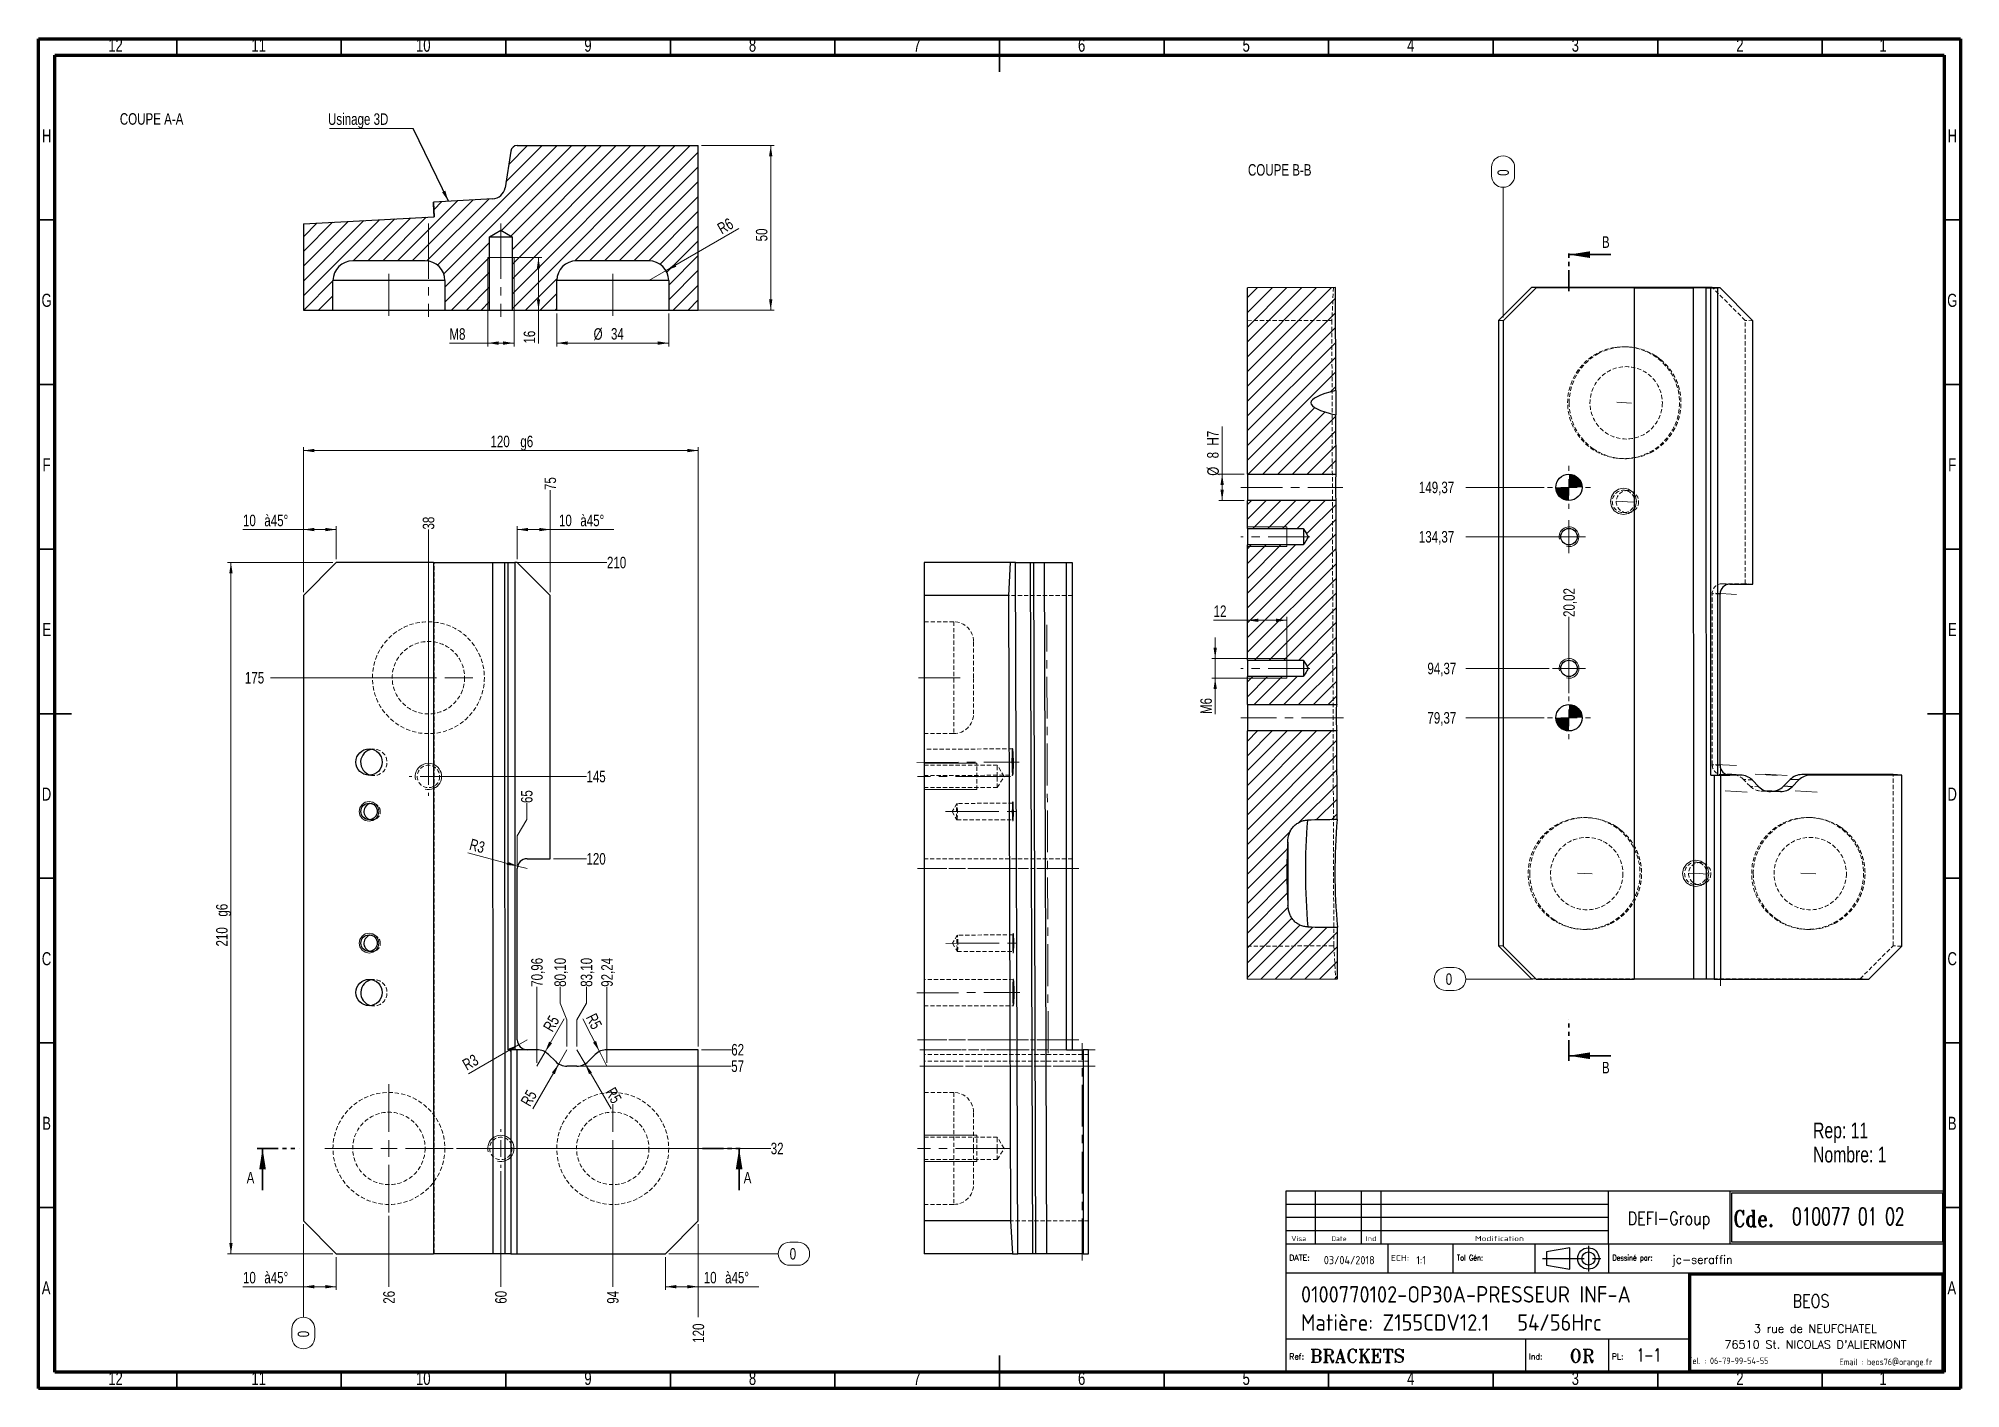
# Model space of a CAD drawing. Header units: millimetres. Extents: x 5 to 589, y 5 to 415.
import ezdxf

# ---------------------------------------------------------------- set-up
doc = ezdxf.new("R2010")
doc.units = ezdxf.units.MM
for name, pattern in [('CENTERX2', [20.32, 12.7, -2.54, 2.54, -2.54]), ('HIDDEN', [1.905, 1.27, -0.635]), ('PHANTOM', [12.7, 6.35, -1.27, 1.27, -1.27, 1.27, -1.27])]:
    doc.linetypes.add(name, pattern=pattern)
doc.layers.add('DIMENSIONS', color=176, linetype='Continuous')
doc.styles.add('SLDTEXTSTYLE0', font='TXT', dxfattribs={"width": 0.75})
doc.styles.add('SLDTEXTSTYLE1', font='ISOCP')
doc.styles.add('SLDTEXTSTYLE10', font='ISOCP', dxfattribs={"width": 1.147311})
doc.styles.add('SLDTEXTSTYLE11', font='ISOCP', dxfattribs={"width": 1.385904})
doc.styles.add('SLDTEXTSTYLE12', font='ISOCP', dxfattribs={"width": 1.246461})
doc.styles.add('SLDTEXTSTYLE13', font='ROMAND')
doc.styles.add('SLDTEXTSTYLE2', font='ROMANT', dxfattribs={"width": 0.8})
doc.styles.add('SLDTEXTSTYLE3', font='ISOCP', dxfattribs={"width": 0.8})
doc.styles.add('SLDTEXTSTYLE4', font='ROMANS', dxfattribs={"width": 0.8})
doc.styles.add('SLDTEXTSTYLE5', font='ROMANT')
doc.styles.add('SLDTEXTSTYLE6', font='ROMANS')
doc.styles.add('SLDTEXTSTYLE7', font='ROMANT', dxfattribs={"width": 0.65})
doc.styles.add('SLDTEXTSTYLE8', font='ISOCP', dxfattribs={"width": 1.446157})
doc.styles.add('SLDTEXTSTYLE9', font='ISOCP', dxfattribs={"width": 1.294402})
doc.dimstyles.new('SLDDIMSTYLE0', dxfattribs={"dimtxt": 3.5, "dimasz": 3.302, "dimexe": 0, "dimexo": 0.0625, "dimgap": 0.875, "dimtad": 0, "dimtih": 1, "dimtoh": 1, "dimdec": 0, "dimrnd": 1e-09, "dimdsep": 46, "dimtxsty": 'SLDTEXTSTYLE0', "dimblk1": 'NONE', "dimblk2": 'NONE', "dimsah": 1, "dimcen": 0.09, "dimadec": 0, "dimazin": 2, "dimtfac": 1, "dimtdec": 0, "dimtofl": 0, "dimtmove": 0, "dimatfit": 3, "dimldrblk": 'NONE', "dimfxl": 1, "dimfrac": 2, "dimtolj": 1, "dimtzin": 12, "dimarcsym": 0})
doc.dimstyles.new('SLDDIMSTYLE1', dxfattribs={"dimtxt": 3.5, "dimasz": 3.302, "dimexe": 0, "dimexo": 0.0625, "dimgap": 0.875, "dimtad": 0, "dimtih": 1, "dimtoh": 1, "dimrnd": 1e-09, "dimzin": 12, "dimdsep": 46, "dimtxsty": 'SLDTEXTSTYLE0', "dimblk1": 'NONE', "dimblk2": 'NONE', "dimsah": 1, "dimcen": 0.09, "dimadec": 0, "dimazin": 3, "dimtfac": 1, "dimtofl": 0, "dimtmove": 0, "dimatfit": 3, "dimldrblk": 'NONE', "dimfxl": 1, "dimfrac": 2, "dimtolj": 1, "dimtzin": 12, "dimarcsym": 0})
doc.dimstyles.new('SLDDIMSTYLE2', dxfattribs={"dimtxt": 3.5, "dimasz": 3.302, "dimexe": 0, "dimexo": 0.0625, "dimgap": 0.875, "dimtad": 1, "dimrnd": 1e-09, "dimzin": 12, "dimdsep": 46, "dimtxsty": 'SLDTEXTSTYLE0', "dimsah": 1, "dimcen": 0.09, "dimadec": 0, "dimazin": 3, "dimtfac": 1, "dimtofl": 0, "dimtmove": 0, "dimatfit": 3, "dimfxl": 1, "dimfrac": 2, "dimtolj": 1, "dimtzin": 12, "dimarcsym": 0})
doc.dimstyles.new('SLDDIMSTYLE3', dxfattribs={"dimtxt": 3.5, "dimasz": 3.302, "dimexe": 0, "dimexo": 0.0625, "dimgap": 0.875, "dimtad": 1, "dimrnd": 1e-09, "dimzin": 12, "dimdsep": 46, "dimtxsty": 'SLDTEXTSTYLE0', "dimsah": 1, "dimcen": 0, "dimadec": 0, "dimazin": 3, "dimtfac": 1, "dimtofl": 0, "dimtmove": 0, "dimatfit": 3, "dimfxl": 1, "dimfrac": 2, "dimtolj": 1, "dimtzin": 12, "dimarcsym": 0})
doc.dimstyles.new('SLDDIMSTYLE4', dxfattribs={"dimtxt": 0.18, "dimasz": 3.302, "dimexe": 0, "dimexo": 0.0625, "dimgap": 0, "dimtad": 0, "dimtih": 1, "dimtoh": 1, "dimdec": 0, "dimrnd": 1e-09, "dimzin": 0, "dimdsep": 46, "dimtxsty": 'Standard', "dimsah": 1, "dimcen": 0.09, "dimadec": 0, "dimazin": 0, "dimtfac": 3.302, "dimtdec": 0, "dimtofl": 0, "dimtmove": 0, "dimatfit": 3, "dimfxl": 1, "dimfrac": 2, "dimtolj": 1, "dimtzin": 0, "dimarcsym": 0})
doc.dimstyles.new('SLDDIMSTYLE5', dxfattribs={"dimtxt": 3.5, "dimasz": 3.302, "dimexe": 0, "dimexo": 0.0625, "dimgap": 0.875, "dimtad": 1, "dimrnd": 1e-09, "dimzin": 12, "dimdsep": 46, "dimtxsty": 'SLDTEXTSTYLE0', "dimsah": 1, "dimcen": 0.09, "dimadec": 0, "dimazin": 3, "dimtfac": 1, "dimtmove": 0, "dimatfit": 0, "dimfxl": 1, "dimfrac": 2, "dimtolj": 1, "dimtzin": 12, "dimarcsym": 0})

msp = doc.modelspace()

# ---------------------------------------------------------------- texts
at = {"color": 7, "linetype": 'Continuous', "lineweight": 0, "attachment_point": 2, "style": 'SLDTEXTSTYLE0'}
for s, insert, char_height in [('12', (28.42, 415.06), 3.9688), ('11', (71.92, 415.06), 3.9688), ('10', (121.92, 415.06), 3.9688), ('9', (171.96, 415.06), 3.969), ('8', (221.96, 415.06), 3.969), ('7', (271.96, 415.06), 3.969), ('6', (321.96, 415.06), 3.969), ('5', (371.96, 415.06), 3.969), ('4', (421.96, 415.06), 3.969), ('3', (471.96, 415.06), 3.969), ('2', (521.96, 415.06), 3.969), ('1', (565.46, 415.06), 3.969), ('COUPE A-A', (39.384, 392.418), 3.5), ('H', (7.49, 387.56), 3.969), ('H', (586.49, 387.56), 3.969), ('COUPE B-B', (382.145, 376.938), 3.5), ('G', (7.487, 337.56), 3.969), ('G', (586.487, 337.56), 3.969), ('F', (7.458, 287.56), 3.969), ('F', (586.458, 287.56), 3.969), ('E', (7.508, 237.56), 3.969), ('E', (586.508, 237.56), 3.969), ('D', (7.453, 187.56), 3.969), ('D', (586.453, 187.56), 3.969), ('C', (7.459, 137.56), 3.969), ('C', (586.459, 137.56), 3.969), ('B', (7.471, 87.56), 3.969), ('B', (586.471, 87.56), 3.969), ('A', (7.34, 37.56), 3.969), ('A', (586.34, 37.56), 3.969), ('12', (28.42, 10.06), 3.9688), ('11', (71.92, 10.06), 3.9688), ('10', (121.92, 10.06), 3.9688), ('9', (171.96, 10.06), 3.969), ('8', (221.96, 10.06), 3.969), ('7', (271.96, 10.06), 3.969), ('6', (321.96, 10.06), 3.969), ('5', (371.96, 10.06), 3.969), ('4', (421.96, 10.06), 3.969), ('3', (471.96, 10.06), 3.969), ('2', (521.96, 10.06), 3.969), ('1', (565.46, 10.06), 3.969)]:
    msp.add_mtext(s, dxfattribs=dict(at, insert=insert, char_height=char_height))
at = {"color": 7, "linetype": 'Continuous', "char_height": 3.5, "attachment_point": 1, "style": 'SLDTEXTSTYLE0'}
for s, insert in [('B', (480.038, 355.011)), ('B', (480.038, 104.24)), ('A', (68.255, 70.798)), ('A', (219.272, 70.798))]:
    msp.add_mtext(s, dxfattribs=dict(at, insert=insert))
at = {"layer": 'DIMENSIONS'}
for s, insert, char_height, attachment_point, style in [('DEFI-Group', (500.42, 58.701), 4, 2, 'SLDTEXTSTYLE2'), ('Cde.', (520, 59.126), 5, 1, 'SLDTEXTSTYLE2'), ('010077 01 02', (537.78, 59.94), 5.29167, 1, 'SLDTEXTSTYLE7'), ('Visa', (385.655, 51.348), 1.5671, 1, 'SLDTEXTSTYLE12'), ('Date', (397.824, 51.283), 1.4924, 1, 'SLDTEXTSTYLE10'), ('Ind', (408.254, 51.283), 1.4924, 1, 'SLDTEXTSTYLE11'), ('Modification', (441.489, 51.348), 1.56705, 1, 'SLDTEXTSTYLE8'), ('DATE:', (385.034, 45.598), 1.7277, 1, 'SLDTEXTSTYLE6'), ('03/04/2018', (395.533, 45.253), 2.5, 1, 'SLDTEXTSTYLE1'), ('ECH:', (415.911, 45.56), 1.8141, 1, 'SLDTEXTSTYLE9'), ('1:1', (423.62, 45.24), 2.5, 1, 'SLDTEXTSTYLE1'), ('Tol Gén:', (435.952, 45.598), 1.7277, 1, 'SLDTEXTSTYLE4'), ('Dessiné par:', (483.221, 45.598), 1.72768, 1, 'SLDTEXTSTYLE4'), ('jc-seraffin', (501.355, 45.42), 2.5, 1, 'SLDTEXTSTYLE5'), ('0100770102-OP30A-PRESSEUR INF-A', (388.603, 36.107), 5, 1, 'SLDTEXTSTYLE1'), ('BEOS', (543.571, 33.595), 4, 2, 'SLDTEXTSTYLE2'), ('Matière: Z155CDV12.1   54/56Hrc', (388.603, 27.564), 5, 1, 'SLDTEXTSTYLE1'), ('3 rue de NEUFCHATEL', (544.909, 24.448), 2.5, 2, 'SLDTEXTSTYLE13'), ("76510 St. NICOLAS D'ALIERMONT", (544.903, 19.623), 2.5, 2, 'SLDTEXTSTYLE13'), ('Ref:', (385.034, 15.598), 1.7277, 1, 'SLDTEXTSTYLE6'), ('BRACKETS', (391.337, 16.951), 4, 1, 'SLDTEXTSTYLE5'), ('Ind:', (457.826, 15.598), 1.7277, 1, 'SLDTEXTSTYLE6'), ('OR', (470.194, 16.951), 4, 1, 'SLDTEXTSTYLE5'), ('PL:', (483.034, 15.598), 1.7277, 1, 'SLDTEXTSTYLE6'), ('1-1', (490.651, 17.173), 4, 1, 'SLDTEXTSTYLE7'), ('Tel. : 06-79-99-54-55', (518.36, 14.429), 2, 2, 'SLDTEXTSTYLE3'), ('Email : beos76@orange.fr', (566.372, 14.097), 2, 2, 'SLDTEXTSTYLE3')]:
    msp.add_mtext(s, dxfattribs=dict(at, insert=insert, char_height=char_height, attachment_point=attachment_point, style=style))

# ---------------------------------------------------------------- blocks, each defined once
blk = doc.blocks.new('SW_NOTE_0')
at = {"color": 0, "linetype": 'Continuous', "lineweight": 0, "char_height": 4.763, "attachment_point": 1, "style": 'SLDTEXTSTYLE0'}
for s, insert in [('Rep: 11', (0, 6.14)), ('Nombre: 1', (0, -1.21))]:
    blk.add_mtext(s, dxfattribs=dict(at, insert=insert))
blk = doc.blocks.new('_D')
at = {"color": 7, "linetype": 'Continuous', "lineweight": 18}
for p, q in [((85.49, 54.94), (85.49, 26.64)), ((82, 20.57), (82, 23.15)), ((88.98, 23.15), (88.98, 20.57))]:
    blk.add_line(p, q, dxfattribs=at)
for centre, start, end in [((85.49, 23.15), 0, 180), ((85.49, 20.57), 180, 0)]:
    blk.add_arc(centre, 3.49, start, end, dxfattribs=at)
at = {"color": 7, "linetype": 'Continuous', "lineweight": 18, "insert": (83.76, 20.57), "char_height": 3.5, "attachment_point": 1, "rotation": 90, "style": 'SLDTEXTSTYLE0'}
blk.add_mtext('0', dxfattribs=at)
blk = doc.blocks.new('_None')
blk = doc.blocks.new('_D_1')
at = {"color": 7, "linetype": 'Continuous', "lineweight": 18}
blk.add_line((111.49, 57.44), (111.49, 35.94), dxfattribs=at)
at = {"color": 7, "linetype": 'Continuous', "lineweight": 18, "insert": (109.76, 30.76), "char_height": 3.5, "attachment_point": 1, "rotation": 90, "style": 'SLDTEXTSTYLE0'}
blk.add_mtext('26', dxfattribs=at)
blk = doc.blocks.new('_D_2')
at = {"color": 7, "linetype": 'Continuous', "lineweight": 18}
blk.add_line((123.49, 191.94), (123.49, 265.94), dxfattribs=at)
at = {"color": 7, "linetype": 'Continuous', "lineweight": 18, "insert": (121.76, 265.94), "char_height": 3.5, "attachment_point": 1, "rotation": 90, "style": 'SLDTEXTSTYLE0'}
blk.add_mtext('38', dxfattribs=at)
blk = doc.blocks.new('_D_3')
at = {"color": 7, "linetype": 'Continuous', "lineweight": 18}
blk.add_line((145.49, 71.04), (145.49, 35.94), dxfattribs=at)
at = {"color": 7, "linetype": 'Continuous', "lineweight": 18, "insert": (143.76, 30.76), "char_height": 3.5, "attachment_point": 1, "rotation": 90, "style": 'SLDTEXTSTYLE0'}
blk.add_mtext('60', dxfattribs=at)
blk = doc.blocks.new('_D_4')
at = {"color": 7, "linetype": 'Continuous', "lineweight": 18}
for p, q in [((153.34, 177.85), (153.34, 182.85)), ((153.34, 177.85), (150.49, 172.85)), ((150.49, 172.85), (150.49, 163.94))]:
    blk.add_line(p, q, dxfattribs=at)
at = {"color": 7, "linetype": 'Continuous', "lineweight": 18, "insert": (151.61, 182.85), "char_height": 3.5, "attachment_point": 1, "rotation": 90, "style": 'SLDTEXTSTYLE0'}
blk.add_mtext('65', dxfattribs=at)
blk = doc.blocks.new('_D_5')
at = {"color": 7, "linetype": 'Continuous', "lineweight": 18}
blk.add_line((156.45, 103.94), (156.45, 127.04), dxfattribs=at)
at = {"color": 7, "linetype": 'Continuous', "lineweight": 18, "insert": (154.71, 127.04), "char_height": 3.5, "attachment_point": 1, "rotation": 90, "style": 'SLDTEXTSTYLE0'}
blk.add_mtext('70,96', dxfattribs=at)
blk = doc.blocks.new('_D_6')
at = {"color": 7, "linetype": 'Continuous', "lineweight": 18}
blk.add_line((160.49, 246.94), (160.49, 277.94), dxfattribs=at)
at = {"color": 7, "linetype": 'Continuous', "lineweight": 18, "insert": (158.76, 277.94), "char_height": 3.5, "attachment_point": 1, "rotation": 90, "style": 'SLDTEXTSTYLE0'}
blk.add_mtext('75', dxfattribs=at)
blk = doc.blocks.new('_D_7')
at = {"color": 7, "linetype": 'Continuous', "lineweight": 18}
for p, q in [((163.5, 122.04), (163.5, 127.04)), ((163.5, 122.04), (165.59, 117.04)), ((165.59, 117.04), (165.59, 108.94))]:
    blk.add_line(p, q, dxfattribs=at)
at = {"color": 7, "linetype": 'Continuous', "lineweight": 18, "insert": (161.77, 127.04), "char_height": 3.5, "attachment_point": 1, "rotation": 90, "style": 'SLDTEXTSTYLE0'}
blk.add_mtext('80,10', dxfattribs=at)
blk = doc.blocks.new('_D_8')
at = {"color": 7, "linetype": 'Continuous', "lineweight": 18}
for p, q in [((171.5, 122.04), (171.5, 127.04)), ((171.5, 122.04), (168.59, 117.04)), ((168.59, 117.04), (168.59, 108.94))]:
    blk.add_line(p, q, dxfattribs=at)
at = {"color": 7, "linetype": 'Continuous', "lineweight": 18, "insert": (169.76, 127.04), "char_height": 3.5, "attachment_point": 1, "rotation": 90, "style": 'SLDTEXTSTYLE0'}
blk.add_mtext('83,10', dxfattribs=at)
blk = doc.blocks.new('_D_9')
at = {"color": 7, "linetype": 'Continuous', "lineweight": 18}
blk.add_line((177.73, 103.94), (177.73, 127.04), dxfattribs=at)
at = {"color": 7, "linetype": 'Continuous', "lineweight": 18, "insert": (176, 127.04), "char_height": 3.5, "attachment_point": 1, "rotation": 90, "style": 'SLDTEXTSTYLE0'}
blk.add_mtext('92,24', dxfattribs=at)
blk = doc.blocks.new('_D_10')
at = {"color": 7, "linetype": 'Continuous', "lineweight": 18}
blk.add_line((179.49, 76.94), (179.49, 35.94), dxfattribs=at)
at = {"color": 7, "linetype": 'Continuous', "lineweight": 18, "insert": (177.76, 30.76), "char_height": 3.5, "attachment_point": 1, "rotation": 90, "style": 'SLDTEXTSTYLE0'}
blk.add_mtext('94', dxfattribs=at)
blk = doc.blocks.new('_D_11')
at = {"color": 7, "linetype": 'Continuous', "lineweight": 18}
blk.add_line((205.49, 54.94), (205.49, 26.64), dxfattribs=at)
at = {"color": 7, "linetype": 'Continuous', "lineweight": 18, "insert": (203.76, 18.89), "char_height": 3.5, "attachment_point": 1, "rotation": 90, "style": 'SLDTEXTSTYLE0'}
blk.add_mtext('120', dxfattribs=at)
blk = doc.blocks.new('_D_12')
at = {"color": 7, "linetype": 'Continuous', "lineweight": 18}
for p, q in [((233.25, 49.43), (235.83, 49.43)), ((196.49, 45.94), (229.76, 45.94)), ((235.83, 42.45), (233.25, 42.45))]:
    blk.add_line(p, q, dxfattribs=at)
for centre, start, end in [((233.25, 45.94), 90, 270), ((235.83, 45.94), 270, 90)]:
    blk.add_arc(centre, 3.49, start, end, dxfattribs=at)
at = {"color": 7, "linetype": 'Continuous', "lineweight": 18, "insert": (233.25, 47.67), "char_height": 3.5, "attachment_point": 1, "style": 'SLDTEXTSTYLE0'}
blk.add_mtext('0', dxfattribs=at)
blk = doc.blocks.new('_D_13')
at = {"color": 7, "linetype": 'Continuous', "lineweight": 18}
blk.add_line((131.99, 77.94), (227.49, 77.94), dxfattribs=at)
at = {"color": 7, "linetype": 'Continuous', "lineweight": 18, "insert": (227.49, 79.67), "char_height": 3.5, "attachment_point": 1, "style": 'SLDTEXTSTYLE0'}
blk.add_mtext('32', dxfattribs=at)
blk = doc.blocks.new('_D_14')
at = {"color": 7, "linetype": 'Continuous', "lineweight": 18}
blk.add_line((169.59, 102.94), (215.49, 102.94), dxfattribs=at)
at = {"color": 7, "linetype": 'Continuous', "lineweight": 18, "insert": (215.49, 104.67), "char_height": 3.5, "attachment_point": 1, "style": 'SLDTEXTSTYLE0'}
blk.add_mtext('57', dxfattribs=at)
blk = doc.blocks.new('_D_15')
at = {"color": 7, "linetype": 'Continuous', "lineweight": 18}
blk.add_line((206.49, 107.94), (215.49, 107.94), dxfattribs=at)
at = {"color": 7, "linetype": 'Continuous', "lineweight": 18, "insert": (215.49, 109.67), "char_height": 3.5, "attachment_point": 1, "style": 'SLDTEXTSTYLE0'}
blk.add_mtext('62', dxfattribs=at)
blk = doc.blocks.new('_D_16')
at = {"color": 7, "linetype": 'Continuous', "lineweight": 18}
blk.add_line((161.49, 165.94), (171.5, 165.94), dxfattribs=at)
at = {"color": 7, "linetype": 'Continuous', "lineweight": 18, "insert": (171.5, 167.67), "char_height": 3.5, "attachment_point": 1, "style": 'SLDTEXTSTYLE0'}
blk.add_mtext('120', dxfattribs=at)
blk = doc.blocks.new('_D_17')
at = {"color": 7, "linetype": 'Continuous', "lineweight": 18}
blk.add_line((124.49, 190.94), (171.5, 190.94), dxfattribs=at)
at = {"color": 7, "linetype": 'Continuous', "lineweight": 18, "insert": (171.5, 192.67), "char_height": 3.5, "attachment_point": 1, "style": 'SLDTEXTSTYLE0'}
blk.add_mtext('145', dxfattribs=at)
blk = doc.blocks.new('_D_18')
at = {"color": 7, "linetype": 'Continuous', "lineweight": 18}
blk.add_line((122.49, 220.94), (75.49, 220.94), dxfattribs=at)
at = {"color": 7, "linetype": 'Continuous', "lineweight": 18, "insert": (67.73, 222.67), "char_height": 3.5, "attachment_point": 1, "style": 'SLDTEXTSTYLE0'}
blk.add_mtext('175', dxfattribs=at)
blk = doc.blocks.new('_D_19')
at = {"color": 7, "linetype": 'Continuous', "lineweight": 18}
blk.add_line((143.93, 255.94), (177.73, 255.94), dxfattribs=at)
at = {"color": 7, "linetype": 'Continuous', "lineweight": 18, "insert": (177.73, 257.67), "char_height": 3.5, "attachment_point": 1, "style": 'SLDTEXTSTYLE0'}
blk.add_mtext('210', dxfattribs=at)
blk = doc.blocks.new('_D_20')
at = {"color": 7, "linetype": 'Continuous', "lineweight": 18}
for p, q in [((94.49, 255.94), (62.49, 255.94)), ((63.49, 255.94), (63.49, 45.94)), ((94.49, 45.94), (62.49, 45.94))]:
    blk.add_line(p, q, dxfattribs=at)
for points in [[(63.49, 255.94), (62.98, 252.63), (64, 252.63)], [(63.49, 45.94), (64, 49.24), (62.98, 49.24)]]:
    blk.add_solid(points, dxfattribs=at)
at = {"color": 7, "linetype": 'Continuous', "lineweight": 18, "char_height": 3.5, "attachment_point": 1, "rotation": 90, "style": 'SLDTEXTSTYLE0'}
for s, insert in [('g6', (58.98, 148.35)), ('210', (58.98, 139.28))]:
    blk.add_mtext(s, dxfattribs=dict(at, insert=insert))
blk = doc.blocks.new('_D_21')
at = {"color": 7, "linetype": 'Continuous', "lineweight": 18}
for p, q in [((85.49, 246.94), (85.49, 290.94)), ((85.49, 289.94), (205.49, 289.94)), ((205.49, 108.94), (205.49, 290.94))]:
    blk.add_line(p, q, dxfattribs=at)
for points in [[(85.49, 289.94), (88.79, 289.43), (88.79, 290.44)], [(205.49, 289.94), (202.19, 290.44), (202.19, 289.43)]]:
    blk.add_solid(points, dxfattribs=at)
at = {"color": 7, "linetype": 'Continuous', "lineweight": 18, "char_height": 3.5, "attachment_point": 1, "style": 'SLDTEXTSTYLE0'}
for s, insert in [('120', (142.34, 294.45)), ('g6', (151.41, 294.45))]:
    blk.add_mtext(s, dxfattribs=dict(at, insert=insert))
blk = doc.blocks.new('_D_22')
at = {"color": 7, "linetype": 'Continuous', "lineweight": 18}
for p, q in [((85.49, 265.94), (67.14, 265.94)), ((85.49, 246.94), (85.49, 266.94)), ((95.49, 265.94), (85.49, 265.94)), ((95.49, 256.94), (95.49, 266.94))]:
    blk.add_line(p, q, dxfattribs=at)
for points in [[(85.49, 265.94), (88.79, 265.43), (88.79, 266.44)], [(95.49, 265.94), (92.19, 266.44), (92.19, 265.43)]]:
    blk.add_solid(points, dxfattribs=at)
at = {"color": 7, "linetype": 'Continuous', "lineweight": 18, "char_height": 3.5, "attachment_point": 1, "style": 'SLDTEXTSTYLE0'}
for s, insert in [('10', (67.14, 270.45)), ('à45°', (73.63, 270.45))]:
    blk.add_mtext(s, dxfattribs=dict(at, insert=insert))
blk = doc.blocks.new('_D_23')
at = {"color": 7, "linetype": 'Continuous', "lineweight": 18}
for p, q in [((150.49, 256.94), (150.49, 266.94)), ((150.49, 265.94), (160.49, 265.94)), ((160.49, 246.94), (160.49, 266.94)), ((160.49, 265.94), (179.85, 265.94))]:
    blk.add_line(p, q, dxfattribs=at)
for points in [[(150.49, 265.94), (153.79, 265.43), (153.79, 266.44)], [(160.49, 265.94), (157.19, 266.44), (157.19, 265.43)]]:
    blk.add_solid(points, dxfattribs=at)
at = {"color": 7, "linetype": 'Continuous', "lineweight": 18, "char_height": 3.5, "attachment_point": 1, "style": 'SLDTEXTSTYLE0'}
for s, insert in [('10', (163.15, 270.45)), ('à45°', (169.64, 270.45))]:
    blk.add_mtext(s, dxfattribs=dict(at, insert=insert))
blk = doc.blocks.new('_D_24')
at = {"color": 7, "linetype": 'Continuous', "lineweight": 18}
for p, q in [((205.49, 54.94), (205.49, 34.94)), ((195.49, 44.94), (195.49, 34.94)), ((195.49, 35.94), (205.49, 35.94)), ((205.49, 35.94), (223.84, 35.94))]:
    blk.add_line(p, q, dxfattribs=at)
for points in [[(195.49, 35.94), (198.79, 35.43), (198.79, 36.44)], [(205.49, 35.94), (202.19, 36.44), (202.19, 35.43)]]:
    blk.add_solid(points, dxfattribs=at)
at = {"color": 7, "linetype": 'Continuous', "lineweight": 18, "char_height": 3.5, "attachment_point": 1, "style": 'SLDTEXTSTYLE0'}
for s, insert in [('10', (207.14, 40.45)), ('à45°', (213.63, 40.45))]:
    blk.add_mtext(s, dxfattribs=dict(at, insert=insert))
blk = doc.blocks.new('_D_25')
at = {"color": 7, "linetype": 'Continuous', "lineweight": 18}
for p, q in [((85.49, 54.94), (85.49, 34.94)), ((95.49, 44.94), (95.49, 34.94)), ((85.49, 35.94), (67.14, 35.94)), ((85.49, 35.94), (95.49, 35.94))]:
    blk.add_line(p, q, dxfattribs=at)
for points in [[(85.49, 35.94), (88.79, 35.43), (88.79, 36.44)], [(95.49, 35.94), (92.19, 36.44), (92.19, 35.43)]]:
    blk.add_solid(points, dxfattribs=at)
at = {"color": 7, "linetype": 'Continuous', "lineweight": 18, "char_height": 3.5, "attachment_point": 1, "style": 'SLDTEXTSTYLE0'}
for s, insert in [('10', (67.14, 40.45)), ('à45°', (73.63, 40.45))]:
    blk.add_mtext(s, dxfattribs=dict(at, insert=insert))
blk = doc.blocks.new('_D_26')
at = {"color": 7, "linetype": 'Continuous', "lineweight": 18}
for q in [(135.43, 167.78), (153.49, 162.94)]:
    blk.add_line((150.59, 163.71), q, dxfattribs=at)
blk.add_solid([(150.59, 163.71), (147.53, 165.06), (147.27, 164.08)], dxfattribs=at)
at = {"color": 7, "linetype": 'Continuous', "lineweight": 18, "insert": (136.59, 172.1), "char_height": 3.5, "attachment_point": 1, "rotation": 345, "style": 'SLDTEXTSTYLE0'}
blk.add_mtext('R3', dxfattribs=at)
blk = doc.blocks.new('_D_27')
at = {"color": 7, "linetype": 'Continuous', "lineweight": 18}
for q in [(135.66, 100.64), (153.49, 110.94)]:
    blk.add_line((150.89, 109.44), q, dxfattribs=at)
blk.add_solid([(150.89, 109.44), (147.78, 108.23), (148.29, 107.35)], dxfattribs=at)
at = {"color": 7, "linetype": 'Continuous', "lineweight": 18, "insert": (133.42, 104.52), "char_height": 3.5, "attachment_point": 1, "rotation": 30, "style": 'SLDTEXTSTYLE0'}
blk.add_mtext('R3', dxfattribs=at)
blk = doc.blocks.new('_D_28')
at = {"color": 7, "linetype": 'Continuous', "lineweight": 18}
for q in [(164.72, 117.27), (156.45, 102.94)]:
    blk.add_line((158.95, 107.27), q, dxfattribs=at)
blk.add_solid([(158.95, 107.27), (161.04, 109.87), (160.16, 110.38)], dxfattribs=at)
at = {"color": 7, "linetype": 'Continuous', "lineweight": 18, "insert": (158.15, 114.81), "char_height": 3.5, "attachment_point": 1, "rotation": 60, "style": 'SLDTEXTSTYLE0'}
blk.add_mtext('R5', dxfattribs=at)
blk = doc.blocks.new('_D_29')
at = {"color": 7, "linetype": 'Continuous', "lineweight": 18}
for q in [(165.59, 107.94), (155.2, 89.93)]:
    blk.add_line((163.09, 103.61), q, dxfattribs=at)
blk.add_solid([(163.09, 103.61), (161, 101), (161.88, 100.49)], dxfattribs=at)
at = {"color": 7, "linetype": 'Continuous', "lineweight": 18, "insert": (151.32, 92.17), "char_height": 3.5, "attachment_point": 1, "rotation": 60, "style": 'SLDTEXTSTYLE0'}
blk.add_mtext('R5', dxfattribs=at)
blk = doc.blocks.new('_D_30')
at = {"color": 7, "linetype": 'Continuous', "lineweight": 18}
for q in [(168.59, 107.94), (178.98, 89.93)]:
    blk.add_line((171.09, 103.61), q, dxfattribs=at)
blk.add_solid([(171.09, 103.61), (172.3, 100.49), (173.18, 101)], dxfattribs=at)
at = {"color": 7, "linetype": 'Continuous', "lineweight": 18, "insert": (180.15, 96.87), "char_height": 3.5, "attachment_point": 1, "rotation": 300, "style": 'SLDTEXTSTYLE0'}
blk.add_mtext('R5', dxfattribs=at)
blk = doc.blocks.new('_D_31')
at = {"color": 7, "linetype": 'Continuous', "lineweight": 18}
for q in [(170.39, 117.33), (177.73, 102.94)]:
    blk.add_line((175.46, 107.39), q, dxfattribs=at)
blk.add_solid([(175.46, 107.39), (174.41, 110.56), (173.51, 110.1)], dxfattribs=at)
at = {"color": 7, "linetype": 'Continuous', "lineweight": 18, "insert": (174.36, 119.35), "char_height": 3.5, "attachment_point": 1, "rotation": 297.03108, "style": 'SLDTEXTSTYLE0'}
blk.add_mtext('R5', dxfattribs=at)
blk = doc.blocks.new('SW_CENTERMARKSYMBOL_0')
at = {"color": 0, "linetype": 'Continuous', "lineweight": 0}
for p, q in [((0, 5), (0, 13.5)), ((-5, 0), (-13.5, 0)), ((0, 0), (-2.5, 0)), ((0, 0), (0, 2.5)), ((0, 0), (0, -2.5)), ((0, 0), (2.5, 0)), ((5, 0), (13.5, 0)), ((0, -5), (0, -13.5))]:
    blk.add_line(p, q, dxfattribs=at)
blk = doc.blocks.new('SW_CENTERMARKSYMBOL_1')
at = {"color": 0, "linetype": 'Continuous', "lineweight": 0}
for p, q in [((0, 5), (0, 5.9)), ((-5, 0), (-5.9, 0)), ((0, 0), (-2.5, 0)), ((0, 0), (0, 2.5)), ((0, 0), (0, -2.5)), ((0, 0), (2.5, 0)), ((5, 0), (5.9, 0)), ((0, -5), (0, -5.9))]:
    blk.add_line(p, q, dxfattribs=at)
blk = doc.blocks.new('SW_CENTERMARKSYMBOL_2')
at = {"color": 0, "linetype": 'Continuous', "lineweight": 0}
for p, q in [((0, 5), (0, 13.5)), ((-5, 0), (-13.5, 0)), ((0, 0), (-2.5, 0)), ((0, 0), (0, 2.5)), ((0, 0), (0, -2.5)), ((0, 0), (2.5, 0)), ((5, 0), (13.5, 0)), ((0, -5), (0, -13.5))]:
    blk.add_line(p, q, dxfattribs=at)
blk = doc.blocks.new('SW_CENTERMARKSYMBOL_3')
at = {"color": 0, "linetype": 'Continuous', "lineweight": 0}
for p, q in [((0, 5), (0, 5.9)), ((-5, 0), (-5.9, 0)), ((0, 0), (-2.5, 0)), ((0, 0), (0, 2.5)), ((0, 0), (0, -2.5)), ((0, 0), (2.5, 0)), ((5, 0), (5.9, 0)), ((0, -5), (0, -5.9))]:
    blk.add_line(p, q, dxfattribs=at)
blk = doc.blocks.new('SW_CENTERMARKSYMBOL_4')
at = {"color": 0, "linetype": 'Continuous', "lineweight": 0}
for p, q in [((0, 5), (0, 19.5)), ((-5, 0), (-19.5, 0)), ((0, 0), (-2.5, 0)), ((0, 0), (0, 2.5)), ((0, 0), (0, -2.5)), ((0, 0), (2.5, 0)), ((5, 0), (19.5, 0)), ((0, -5), (0, -19.5))]:
    blk.add_line(p, q, dxfattribs=at)
blk = doc.blocks.new('_D_32')
at = {"color": 7, "linetype": 'Continuous', "lineweight": 18}
for p, q in [((206.49, 382.58), (228.49, 382.58)), ((227.49, 382.58), (227.49, 332.58)), ((197.49, 332.58), (228.49, 332.58))]:
    blk.add_line(p, q, dxfattribs=at)
for points in [[(227.49, 382.58), (226.98, 379.28), (228, 379.28)], [(227.49, 332.58), (228, 335.88), (226.98, 335.88)]]:
    blk.add_solid(points, dxfattribs=at)
at = {"color": 7, "linetype": 'Continuous', "lineweight": 18, "insert": (222.98, 353.48), "char_height": 3.5, "attachment_point": 1, "rotation": 90, "style": 'SLDTEXTSTYLE0'}
blk.add_mtext('50', dxfattribs=at)
blk = doc.blocks.new('_D_33')
at = {"color": 7, "linetype": 'Continuous', "lineweight": 18}
for q in [(217.81, 357.35), (190.49, 341.58)]:
    blk.add_line((195.69, 344.58), q, dxfattribs=at)
blk.add_solid([(195.69, 344.58), (198.8, 345.79), (198.29, 346.67)], dxfattribs=at)
at = {"color": 7, "linetype": 'Continuous', "lineweight": 18, "insert": (210.87, 358.54), "char_height": 3.5, "attachment_point": 1, "rotation": 30, "style": 'SLDTEXTSTYLE0'}
blk.add_mtext('R6', dxfattribs=at)
blk = doc.blocks.new('_D_34')
at = {"color": 7, "linetype": 'Continuous', "lineweight": 18}
for p, q in [((162.49, 331.58), (162.49, 321.58)), ((196.49, 331.58), (196.49, 321.58)), ((196.49, 322.58), (162.49, 322.58))]:
    blk.add_line(p, q, dxfattribs=at)
for points in [[(162.49, 322.58), (165.79, 322.07), (165.79, 323.09)], [(196.49, 322.58), (193.19, 323.09), (193.19, 322.07)]]:
    blk.add_solid(points, dxfattribs=at)
at = {"color": 7, "linetype": 'Continuous', "lineweight": 18, "char_height": 3.5, "attachment_point": 1, "style": 'SLDTEXTSTYLE0'}
for s, insert in [('%%c', (173.67, 327.09)), ('34', (178.95, 327.14))]:
    blk.add_mtext(s, dxfattribs=dict(at, insert=insert))
blk = doc.blocks.new('_D_35')
at = {"color": 7, "linetype": 'Continuous', "lineweight": 18}
for p, q in [((142.49, 348.58), (157.93, 348.58)), ((156.93, 332.58), (156.93, 348.58)), ((142.49, 332.58), (157.93, 332.58)), ((156.93, 332.58), (156.93, 322.44))]:
    blk.add_line(p, q, dxfattribs=at)
for points in [[(156.93, 348.58), (156.43, 345.28), (157.44, 345.28)], [(156.93, 332.58), (157.44, 335.88), (156.43, 335.88)]]:
    blk.add_solid(points, dxfattribs=at)
at = {"color": 7, "linetype": 'Continuous', "lineweight": 18, "insert": (152.42, 322.44), "char_height": 3.5, "attachment_point": 1, "rotation": 90, "style": 'SLDTEXTSTYLE0'}
blk.add_mtext('16', dxfattribs=at)
blk = doc.blocks.new('_D_36')
at = {"color": 7, "linetype": 'Continuous', "lineweight": 18}
for p, q in [((141.49, 347.58), (141.49, 321.58)), ((149.49, 347.58), (149.49, 321.58)), ((141.49, 322.58), (129.86, 322.58)), ((149.49, 322.58), (141.49, 322.58))]:
    blk.add_line(p, q, dxfattribs=at)
for points in [[(141.49, 322.58), (144.79, 322.07), (144.79, 323.09)], [(149.49, 322.58), (146.19, 323.09), (146.19, 322.07)]]:
    blk.add_solid(points, dxfattribs=at)
at = {"color": 7, "linetype": 'Continuous', "lineweight": 18, "insert": (129.86, 327.09), "char_height": 3.5, "attachment_point": 1, "style": 'SLDTEXTSTYLE0'}
blk.add_mtext('M8', dxfattribs=at)
blk = doc.blocks.new('SW_NOTE_1')
at = {"color": 0, "linetype": 'Continuous', "lineweight": 0}
blk.add_line((-25.44, 0), (0, 0), dxfattribs=at)
at = {"color": 0, "linetype": 'Continuous', "lineweight": 0, "insert": (-25.87, 4.56), "char_height": 3.5, "attachment_point": 1, "style": 'SLDTEXTSTYLE0'}
blk.add_mtext('Usinage 3D', dxfattribs=at)
blk = doc.blocks.new('_D_37')
at = {"color": 7, "linetype": 'Continuous', "lineweight": 18}
for p, q in [((432.57, 132.88), (435.16, 132.88)), ((459.06, 129.39), (438.65, 129.39)), ((435.16, 125.9), (432.57, 125.9))]:
    blk.add_line(p, q, dxfattribs=at)
for centre, start, end in [((432.57, 129.39), 90, 270), ((435.16, 129.39), 270, 90)]:
    blk.add_arc(centre, 3.49, start, end, dxfattribs=at)
at = {"color": 7, "linetype": 'Continuous', "lineweight": 18, "insert": (432.57, 131.12), "char_height": 3.5, "attachment_point": 1, "style": 'SLDTEXTSTYLE0'}
blk.add_mtext('0', dxfattribs=at)
blk = doc.blocks.new('_D_38')
at = {"color": 7, "linetype": 'Continuous', "lineweight": 18}
blk.add_line((462.53, 208.76), (438.65, 208.76), dxfattribs=at)
at = {"color": 7, "linetype": 'Continuous', "lineweight": 18, "insert": (427.01, 210.49), "char_height": 3.5, "attachment_point": 1, "style": 'SLDTEXTSTYLE0'}
blk.add_mtext('79,37', dxfattribs=at)
blk = doc.blocks.new('_D_39')
at = {"color": 7, "linetype": 'Continuous', "lineweight": 18}
blk.add_line((464.03, 223.76), (438.65, 223.76), dxfattribs=at)
at = {"color": 7, "linetype": 'Continuous', "lineweight": 18, "insert": (427.01, 225.49), "char_height": 3.5, "attachment_point": 1, "style": 'SLDTEXTSTYLE0'}
blk.add_mtext('94,37', dxfattribs=at)
blk = doc.blocks.new('_D_40')
at = {"color": 7, "linetype": 'Continuous', "lineweight": 18}
blk.add_line((469.02, 263.76), (438.65, 263.76), dxfattribs=at)
at = {"color": 7, "linetype": 'Continuous', "lineweight": 18, "insert": (424.42, 265.49), "char_height": 3.5, "attachment_point": 1, "style": 'SLDTEXTSTYLE0'}
blk.add_mtext('134,37', dxfattribs=at)
blk = doc.blocks.new('_D_41')
at = {"color": 7, "linetype": 'Continuous', "lineweight": 18}
blk.add_line((462.52, 278.76), (438.65, 278.76), dxfattribs=at)
at = {"color": 7, "linetype": 'Continuous', "lineweight": 18, "insert": (424.42, 280.49), "char_height": 3.5, "attachment_point": 1, "style": 'SLDTEXTSTYLE0'}
blk.add_mtext('149,37', dxfattribs=at)
blk = doc.blocks.new('_D_42')
at = {"color": 7, "linetype": 'Continuous', "lineweight": 18}
for p, q in [((446.52, 373.39), (446.52, 375.98)), ((453.5, 375.98), (453.5, 373.39)), ((450.01, 330.39), (450.01, 369.9))]:
    blk.add_line(p, q, dxfattribs=at)
for centre, start, end in [((450.01, 375.98), 0, 180), ((450.01, 373.39), 180, 0)]:
    blk.add_arc(centre, 3.49, start, end, dxfattribs=at)
at = {"color": 7, "linetype": 'Continuous', "lineweight": 18, "insert": (448.28, 373.39), "char_height": 3.5, "attachment_point": 1, "rotation": 90, "style": 'SLDTEXTSTYLE0'}
blk.add_mtext('0', dxfattribs=at)
blk = doc.blocks.new('_D_43')
at = {"color": 7, "linetype": 'Continuous', "lineweight": 18}
blk.add_line((470.03, 216.26), (470.03, 239.38), dxfattribs=at)
at = {"color": 7, "linetype": 'Continuous', "lineweight": 18, "insert": (468.3, 239.38), "char_height": 3.5, "attachment_point": 1, "rotation": 90, "style": 'SLDTEXTSTYLE0'}
blk.add_mtext('20,02', dxfattribs=at)
blk = doc.blocks.new('SW_CENTERMARKSYMBOL_5')
at = {"color": 0, "linetype": 'Continuous', "lineweight": 0}
for p, q in [((0, 5), (0, 6.5)), ((-5, 0), (-6.5, 0)), ((0, 0), (-2.5, 0)), ((0, 0), (0, 2.5)), ((0, 0), (0, -2.5)), ((0, 0), (2.5, 0)), ((5, 0), (6.5, 0)), ((0, -5), (0, -6.5))]:
    blk.add_line(p, q, dxfattribs=at)
blk = doc.blocks.new('SW_CENTERMARKSYMBOL_6')
at = {"color": 0, "linetype": 'Continuous', "lineweight": 0}
for p, q in [((0, 5), (0, 6.5)), ((-5, 0), (-6.5, 0)), ((0, 0), (-2.5, 0)), ((0, 0), (0, 2.5)), ((0, 0), (0, -2.5)), ((0, 0), (2.5, 0)), ((5, 0), (6.5, 0)), ((0, -5), (0, -6.5))]:
    blk.add_line(p, q, dxfattribs=at)
blk = doc.blocks.new('SW_CENTERMARKSYMBOL_7')
at = {"color": 0, "linetype": 'Continuous', "lineweight": 0}
for p, q in [((-2.5, 0), (-5, 0)), ((0, 0), (-2.5, 0)), ((0, 2.5), (0, 5)), ((0, 0), (0, 2.5)), ((0, 0), (0, -2.5)), ((0, 0), (2.5, 0)), ((2.5, 0), (5, 0)), ((0, -2.5), (0, -5))]:
    blk.add_line(p, q, dxfattribs=at)
blk = doc.blocks.new('SW_CENTERMARKSYMBOL_8')
at = {"color": 0, "linetype": 'Continuous', "lineweight": 0}
for p, q in [((-2.5, 0), (-5, 0)), ((0, 0), (-2.5, 0)), ((0, 2.5), (0, 5)), ((0, 0), (0, 2.5)), ((0, 0), (0, -2.5)), ((0, 0), (2.5, 0)), ((2.5, 0), (5, 0)), ((0, -2.5), (0, -5))]:
    blk.add_line(p, q, dxfattribs=at)
blk = doc.blocks.new('SW_DOWELSYMBOL_0')
at = {"linetype": 'Continuous', "lineweight": 0}
h = blk.add_hatch(color=0, dxfattribs=at)
edge = h.paths.add_edge_path(flags=0)
edge.add_arc((0, 0), 4, 180, 270)
edge.add_line((0, -4), (0, 0))
edge.add_line((0, 0), (-4, 0))
h = blk.add_hatch(color=0, dxfattribs=at)
edge = h.paths.add_edge_path(flags=0)
edge.add_arc((0, 0), 4, 0, 90)
edge.add_line((0, 4), (0, 0))
edge.add_line((0, 0), (4, 0))
at = {"color": 0, "linetype": 'Continuous', "lineweight": 0}
blk.add_circle((0, 0), 4, dxfattribs=at)
blk = doc.blocks.new('SW_DOWELSYMBOL_1')
at = {"linetype": 'Continuous', "lineweight": 0}
h = blk.add_hatch(color=0, dxfattribs=at)
edge = h.paths.add_edge_path(flags=0)
edge.add_arc((0, 0), 4, 180, 270)
edge.add_line((0, -4), (0, 0))
edge.add_line((0, 0), (-4, 0))
h = blk.add_hatch(color=0, dxfattribs=at)
edge = h.paths.add_edge_path(flags=0)
edge.add_arc((0, 0), 4, 0, 90)
edge.add_line((0, 4), (0, 0))
edge.add_line((0, 0), (4, 0))
at = {"color": 0, "linetype": 'Continuous', "lineweight": 0}
blk.add_circle((0, 0), 4, dxfattribs=at)
blk = doc.blocks.new('_D_44')
at = {"color": 7, "linetype": 'Continuous', "lineweight": 18}
for p, q in [((362.53, 226.76), (362.53, 233.11)), ((383.32, 226.76), (361.53, 226.76)), ((362.53, 220.76), (362.53, 226.76)), ((383.32, 220.76), (361.53, 220.76)), ((362.53, 220.76), (362.53, 209.89))]:
    blk.add_line(p, q, dxfattribs=at)
for points in [[(362.53, 226.76), (363.04, 230.06), (362.03, 230.06)], [(362.53, 220.76), (362.03, 217.46), (363.04, 217.46)]]:
    blk.add_solid(points, dxfattribs=at)
at = {"color": 7, "linetype": 'Continuous', "lineweight": 18, "insert": (358.02, 209.89), "char_height": 3.5, "attachment_point": 1, "rotation": 90, "style": 'SLDTEXTSTYLE0'}
blk.add_mtext('M6', dxfattribs=at)
blk = doc.blocks.new('_D_45')
at = {"color": 7, "linetype": 'Continuous', "lineweight": 18}
for p, q in [((372.32, 238.38), (362.05, 238.38)), ((372.32, 221.76), (372.32, 239.38)), ((372.32, 238.38), (384.32, 238.38)), ((384.32, 221.76), (384.32, 239.38))]:
    blk.add_line(p, q, dxfattribs=at)
for points in [[(372.32, 238.38), (375.63, 237.87), (375.63, 238.88)], [(384.32, 238.38), (381.02, 238.88), (381.02, 237.87)]]:
    blk.add_solid(points, dxfattribs=at)
at = {"color": 7, "linetype": 'Continuous', "lineweight": 18, "insert": (362.05, 242.89), "char_height": 3.5, "attachment_point": 1, "style": 'SLDTEXTSTYLE0'}
blk.add_mtext('12', dxfattribs=at)
blk = doc.blocks.new('_D_46')
at = {"color": 7, "linetype": 'Continuous', "lineweight": 18}
for p, q in [((364.64, 282.76), (364.64, 297.22)), ((371.32, 282.76), (363.64, 282.76)), ((364.64, 282.76), (364.64, 274.76)), ((371.32, 274.76), (363.64, 274.76))]:
    blk.add_line(p, q, dxfattribs=at)
for points in [[(364.64, 282.76), (364.13, 279.46), (365.15, 279.46)], [(364.64, 274.76), (365.15, 278.06), (364.13, 278.06)]]:
    blk.add_solid(points, dxfattribs=at)
at = {"color": 7, "linetype": 'Continuous', "lineweight": 18, "char_height": 3.5, "attachment_point": 1, "rotation": 90, "style": 'SLDTEXTSTYLE0'}
for s, insert in [('H7', (360.07, 291.46)), ('8', (360.07, 287.56)), ('%%c', (360.13, 282.28))]:
    blk.add_mtext(s, dxfattribs=dict(at, insert=insert))

# ---------------------------------------------------------------- dimensions: what is measured, and where the dimension line sits
at = {"color": 7, "linetype": 'Continuous', "lineweight": 18}
for base, p1, p2, picture, middle in [((227.49, 332.578), (205.49, 382.578), (196.49, 332.578), '_D_32', (227.49, 356.065)), ((156.934, 348.578), (141.49, 332.578), (141.49, 348.578), '_D_35', (156.934, 325.029))]:
    dim = msp.add_linear_dim(base=base, p1=p1, p2=p2, angle=90, dimstyle='SLDDIMSTYLE2', dxfattribs=at)
    dim.commit()
    dim.dimension.update_dxf_attribs({"geometry": picture, "text_midpoint": middle, "dimtype": 160})
for feature_location, offset, dtype, origin, dimstyle, picture, middle in [((450.010983804, 329.387979968), (0, 40.515436957), 1, (450.010983804, 329.387979968), 'SLDDIMSTYLE0', '_D_42', (450.010983804, 374.685534829)), ((470.031, 215.257), (0, 24.121), 1, (450.011, 329.388), 'SLDDIMSTYLE1', '_D_43', (470.031, 245.197)), ((160.49, 245.936), (0, 32), 1, (85.49, 55.936), 'SLDDIMSTYLE1', '_D_6', (160.49, 280.523)), ((463.519, 278.757), (-24.873, 0), 0, (460.058, 129.387), 'SLDDIMSTYLE1', '_D_41', (431.534, 278.757)), ((123.49, 190.936), (0, 75), 1, (85.49, 55.936), 'SLDDIMSTYLE1', '_D_2', (123.49, 268.523)), ((470.022, 263.757), (-31.376, 0), 0, (460.058, 129.387), 'SLDDIMSTYLE1', '_D_40', (431.534, 263.757)), ((142.93, 255.936), (34.802, 0), 0, (195.49, 45.936), 'SLDDIMSTYLE1', '_D_19', (181.611, 255.936)), ((123.49, 220.936), (-48, 0), 0, (195.49, 45.936), 'SLDDIMSTYLE1', '_D_18', (71.611, 220.936)), ((465.029, 223.757), (-26.383, 0), 0, (460.058, 129.387), 'SLDDIMSTYLE1', '_D_39', (432.827, 223.757)), ((463.531, 208.757), (-24.885, 0), 0, (460.058, 129.387), 'SLDDIMSTYLE1', '_D_38', (432.827, 208.757)), ((150.49, 162.936), (2.854, 19.914), 1, (85.49, 55.936), 'SLDDIMSTYLE1', '_D_4', (153.344, 185.436)), ((123.49, 190.936), (48.008, 0), 0, (195.49, 45.936), 'SLDDIMSTYLE1', '_D_17', (175.378, 190.936)), ((160.49, 165.936), (11.008, 0), 0, (195.49, 45.936), 'SLDDIMSTYLE1', '_D_16', (175.378, 165.936)), ((156.448, 102.936), (0, 24.099), 1, (85.49, 55.936), 'SLDDIMSTYLE1', '_D_5', (156.448, 132.854)), ((165.59, 107.936), (-2.088, 19.099), 1, (85.49, 55.936), 'SLDDIMSTYLE1', '_D_7', (163.502, 132.854)), ((168.59, 107.936), (2.908, 19.099), 1, (85.49, 55.936), 'SLDDIMSTYLE1', '_D_8', (171.499, 132.854)), ((177.732, 102.936), (0, 24.099), 1, (85.49, 55.936), 'SLDDIMSTYLE1', '_D_9', (177.732, 132.854)), ((460.058449539, 129.38699909), (-21.412474, 0), 0, (460.058449539, 129.38699909), 'SLDDIMSTYLE0', '_D_37', (433.863857636, 129.38699909)), ((205.49, 107.936), (10, 0), 0, (195.49, 45.936), 'SLDDIMSTYLE1', '_D_15', (218.076, 107.936)), ((168.59, 102.936), (46.9, 0), 0, (195.49, 45.936), 'SLDDIMSTYLE1', '_D_14', (218.076, 102.936)), ((179.49, 77.936), (0, -42), 1, (85.49, 55.936), 'SLDDIMSTYLE1', '_D_10', (179.49, 33.35)), ((130.99, 77.936), (96.5, 0), 0, (195.49, 45.936), 'SLDDIMSTYLE1', '_D_13', (230.076, 77.936)), ((145.49, 72.036), (0, -36.1), 1, (85.49, 55.936), 'SLDDIMSTYLE1', '_D_3', (145.49, 33.35)), ((111.49, 58.436), (0, -22.5), 1, (85.49, 55.936), 'SLDDIMSTYLE1', '_D_1', (111.49, 33.35)), ((85.490114284, 55.936467454), (0, -29.292588038), 1, (85.490114284, 55.936467454), 'SLDDIMSTYLE0', '_D', (85.490114284, 21.861761513)), ((205.49, 55.936), (0, -29.293), 1, (85.49, 55.936), 'SLDDIMSTYLE1', '_D_11', (205.49, 22.765)), ((195.490114284, 45.936467454), (34.26635076, 0), 0, (195.490114284, 45.936467454), 'SLDDIMSTYLE0', '_D_12', (234.538582947, 45.936467454))]:
    dim = msp.add_ordinate_dim(feature_location=feature_location, offset=offset, dtype=dtype, origin=origin, dimstyle=dimstyle, dxfattribs=at)
    dim.commit()
    dim.dimension.update_dxf_attribs({"geometry": picture, "text_midpoint": middle})
for center, mpoint, picture, middle in [((190.49, 341.578), (195.686, 344.578), '_D_33', (215.582, 356.065)), ((153.49, 162.936), (150.592, 163.713), '_D_26', (137.823, 167.135)), ((156.448, 102.936), (158.948, 107.267), '_D_28', (163.502, 115.154)), ((177.732, 102.936), (175.46, 107.39), '_D_31', (171.499, 115.154)), ((153.49, 110.936), (150.892, 109.436), '_D_27', (137.823, 101.891)), ((165.59, 107.936), (163.09, 103.606), '_D_29', (156.448, 92.102)), ((168.59, 107.936), (171.09, 103.606), '_D_30', (177.732, 92.102))]:
    dim = msp.add_radius_dim(center=center, mpoint=mpoint, dimstyle='SLDDIMSTYLE3', dxfattribs=at)
    dim.commit()
    dim.dimension.update_dxf_attribs({"geometry": picture, "text_midpoint": middle, "dimtype": 164})
for base, p1, p2, text, picture, middle in [((141.49, 322.578), (149.49, 348.578), (141.49, 348.578), 'M8', '_D_36', (133.295, 322.578)), ((162.49, 322.578), (196.49, 332.578), (162.49, 332.578), '%%c<>', '_D_34', (178.899, 322.578)), ((205.49, 289.936), (85.49, 245.936), (205.49, 107.936), '<> g6', '_D_21', (149.729, 289.936)), ((85.49, 265.936), (95.49, 255.936), (85.49, 245.936), '<> à45°', '_D_22', (75.49, 265.936)), ((160.49, 265.936), (150.49, 255.936), (160.49, 245.936), '<> à45°', '_D_23', (171.499, 265.936)), ((95.49, 35.936), (85.49, 55.936), (95.49, 45.936), '<> à45°', '_D_25', (75.49, 35.936)), ((205.49, 35.936), (195.49, 45.936), (205.49, 55.936), '<> à45°', '_D_24', (215.49, 35.936))]:
    dim = msp.add_linear_dim(base=base, p1=p1, p2=p2, text=text, dimstyle='SLDDIMSTYLE2', dxfattribs=at)
    dim.commit()
    dim.dimension.update_dxf_attribs({"geometry": picture, "text_midpoint": middle, "dimtype": 160})
for base, p1, p2, text, dimstyle, picture, middle in [((364.639, 274.757), (372.325, 282.757), (372.325, 274.757), '%%c<> H7', 'SLDDIMSTYLE2', '_D_46', (364.639, 289.75)), ((63.49, 45.936), (95.49, 255.936), (95.49, 45.936), '<> g6', 'SLDDIMSTYLE2', '_D_20', (63.49, 146.668)), ((362.534, 226.757), (384.325, 220.757), (384.325, 226.757), 'M6', 'SLDDIMSTYLE5', '_D_44', (362.534, 213.322))]:
    dim = msp.add_linear_dim(base=base, p1=p1, p2=p2, angle=90, text=text, dimstyle=dimstyle, dxfattribs=at)
    dim.commit()
    dim.dimension.update_dxf_attribs({"geometry": picture, "text_midpoint": middle, "dimtype": 160})
dim = msp.add_linear_dim(base=(384.325, 238.377), p1=(372.325, 220.757), p2=(384.325, 220.757), dimstyle='SLDDIMSTYLE2', dxfattribs=at)
dim.commit()
dim.dimension.update_dxf_attribs({"geometry": '_D_45', "text_midpoint": (364.639, 238.377), "dimtype": 160})

# ---------------------------------------------------------------- hatches: boundary and pattern name
at = {"linetype": 'Continuous', "lineweight": 18}
h = msp.add_hatch(dxfattribs=at)
h.set_pattern_fill('ANSI31', style=0)
edge = h.paths.add_edge_path(flags=0)
edge.add_line((148.89, 354.828), (148.89, 332.578))
edge.add_line((148.89, 332.578), (162.49, 332.578))
edge.add_line((162.49, 332.578), (162.49, 341.578))
edge.add_arc((168.49, 341.578), 6, 90, 180, ccw=False)
edge.add_line((168.49, 347.578), (190.49, 347.578))
edge.add_arc((190.49, 341.578), 6, 0, 90, ccw=False)
edge.add_line((196.49, 341.578), (196.49, 332.578))
edge.add_line((196.49, 332.578), (205.49, 332.578))
edge.add_line((205.49, 332.578), (205.49, 382.578))
edge.add_line((205.49, 382.578), (150.49, 382.578))
edge.add_arc((150.49, 380.578), 2, 90, 171.04526)
edge.add_line((148.514, 380.89), (146.757, 369.738))
edge.add_ellipse((142.806, 370.361), major_axis=(-0.623, -3.951), ratio=0.9999949, start_angle=11.999941, end_angle=90.000001, ccw=False)
edge.add_line((143.018, 366.366), (124.986, 365.407))
edge.add_line((124.986, 365.407), (125.225, 360.913))
edge.add_line((125.225, 360.913), (85.49, 358.799))
edge.add_line((85.49, 358.799), (85.49, 332.578))
edge.add_line((85.49, 332.578), (94.49, 332.578))
edge.add_line((94.49, 332.578), (94.49, 341.578))
edge.add_arc((100.49, 341.578), 6, 90, 180, ccw=False)
edge.add_line((100.49, 347.578), (122.49, 347.578))
edge.add_arc((122.49, 341.578), 6, 0, 90, ccw=False)
edge.add_line((128.49, 341.578), (128.49, 332.578))
edge.add_line((128.49, 332.578), (142.09, 332.578))
edge.add_line((142.09, 332.578), (142.09, 354.828))
edge.add_line((142.09, 354.828), (145.49, 356.871))
edge.add_line((145.49, 356.871), (148.89, 354.828))
h = msp.add_hatch(dxfattribs=at)
h.set_pattern_fill('ANSI31', style=0)
edge = h.paths.add_edge_path(flags=0)
edge.add_ellipse((711.593, 305.45), major_axis=(319.993, 1.002), ratio=0.0531258, start_angle=179.324609, end_angle=180.675391, ccw=False)
edge.add_line((399.186, 308.155), (399.088, 339.472))
edge.add_line((399.088, 339.472), (372.325, 339.388))
edge.add_line((372.325, 339.388), (372.325, 282.757))
edge.add_line((372.325, 282.757), (399.266, 282.757))
edge.add_line((399.266, 282.757), (399.209, 300.789))
h = msp.add_hatch(dxfattribs=at)
h.set_pattern_fill('ANSI31', style=0)
edge = h.paths.add_edge_path(flags=0)
edge.add_line((372.325, 221.257), (372.325, 212.757))
edge.add_line((372.325, 212.757), (399.485, 212.757))
edge.add_line((399.485, 212.757), (399.291, 274.757))
edge.add_line((399.291, 274.757), (372.325, 274.757))
edge.add_line((372.325, 274.757), (372.325, 266.257))
edge.add_line((372.325, 266.257), (389.325, 266.257))
edge.add_spline(control_points=[(389.325, 266.257), (389.567, 265.855), (389.809, 265.452), (390.051, 265.05), (390.176, 264.841), (390.301, 264.633), (390.426, 264.425), (390.49, 264.318), (390.555, 264.21), (390.62, 264.103), (390.653, 264.047), (390.686, 263.991), (390.72, 263.936), (390.737, 263.907), (390.754, 263.878), (390.772, 263.85), (390.781, 263.835), (390.789, 263.82), (390.798, 263.805), (390.803, 263.797), (390.808, 263.79), (390.812, 263.782), (390.815, 263.778), (390.817, 263.774), (390.819, 263.77), (390.821, 263.768), (390.822, 263.766), (390.823, 263.764), (390.824, 263.763), (390.824, 263.762), (390.825, 263.76), (390.825, 263.76), (390.825, 263.759), (390.825, 263.758), (390.826, 263.758), (390.826, 263.757), (390.825, 263.757), (390.825, 263.756), (390.825, 263.755), (390.825, 263.755), (390.823, 263.751), (390.821, 263.748), (390.819, 263.745), (390.812, 263.732), (390.804, 263.719), (390.796, 263.706), (390.766, 263.655), (390.735, 263.604), (390.704, 263.553), (390.581, 263.348), (390.458, 263.144), (390.335, 262.939), (389.999, 262.379), (389.662, 261.818), (389.325, 261.257)], knot_values=[0.0000002, 0.0000002, 0.0000002, 0.0000002, 0.0014094, 0.0014094, 0.0014094, 0.0021377, 0.0021377, 0.0021377, 0.0025142, 0.0025142, 0.0025142, 0.0027087, 0.0027087, 0.0027087, 0.0028093, 0.0028093, 0.0028093, 0.0028613, 0.0028613, 0.0028613, 0.0028881, 0.0028881, 0.0028881, 0.002902, 0.002902, 0.002902, 0.0029093, 0.0029093, 0.0029093, 0.0029131, 0.0029131, 0.0029131, 0.0029152, 0.0029152, 0.0029152, 0.0029168, 0.0029168, 0.0029168, 0.0029192, 0.0029192, 0.0029192, 0.0029305, 0.0029305, 0.0029305, 0.0029754, 0.0029754, 0.0029754, 0.0031552, 0.0031552, 0.0031552, 0.0038744, 0.0038744, 0.0038744, 0.0058448, 0.0058448, 0.0058448, 0.0058448], weights=[1, 1, 1, 1, 1, 1, 1, 1, 1, 1, 1, 1, 1, 1, 1, 1, 1, 1, 1, 1, 1, 1, 1, 1, 1, 1, 1, 1, 1, 1, 1, 1, 1, 1, 1, 1, 1, 1, 1, 1, 1, 1, 1, 1, 1, 1, 1, 1, 1, 1, 1, 1, 1, 1, 1], degree=3, periodic=0)
edge.add_line((389.325, 261.257), (372.325, 261.257))
edge.add_line((372.325, 261.257), (372.325, 226.257))
edge.add_line((372.325, 226.257), (389.325, 226.257))
edge.add_spline(control_points=[(389.325, 226.257), (389.567, 225.855), (389.809, 225.452), (390.051, 225.05), (390.176, 224.841), (390.301, 224.633), (390.426, 224.425), (390.49, 224.318), (390.555, 224.21), (390.62, 224.103), (390.653, 224.047), (390.686, 223.991), (390.72, 223.936), (390.737, 223.907), (390.754, 223.878), (390.772, 223.849), (390.78, 223.835), (390.789, 223.82), (390.798, 223.805), (390.803, 223.797), (390.807, 223.789), (390.812, 223.781), (390.814, 223.777), (390.816, 223.773), (390.818, 223.769), (390.82, 223.766), (390.821, 223.764), (390.821, 223.761), (390.822, 223.759), (390.822, 223.757), (390.821, 223.755), (390.821, 223.753), (390.82, 223.75), (390.819, 223.747), (390.813, 223.735), (390.806, 223.724), (390.8, 223.713), (390.773, 223.668), (390.746, 223.623), (390.719, 223.578), (390.611, 223.399), (390.504, 223.219), (390.396, 223.04), (390.039, 222.446), (389.682, 221.852), (389.325, 221.257)], knot_values=[0.0000003, 0.0000003, 0.0000003, 0.0000003, 0.0014094, 0.0014094, 0.0014094, 0.0021378, 0.0021378, 0.0021378, 0.0025142, 0.0025142, 0.0025142, 0.0027088, 0.0027088, 0.0027088, 0.0028094, 0.0028094, 0.0028094, 0.0028615, 0.0028615, 0.0028615, 0.0028886, 0.0028886, 0.0028886, 0.0029029, 0.0029029, 0.0029029, 0.0029109, 0.0029109, 0.0029109, 0.0029167, 0.0029167, 0.0029167, 0.0029251, 0.0029251, 0.0029251, 0.0029647, 0.0029647, 0.0029647, 0.0031223, 0.0031223, 0.0031223, 0.0037529, 0.0037529, 0.0037529, 0.0058415, 0.0058415, 0.0058415, 0.0058415], weights=[1, 1, 1, 1, 1, 1, 1, 1, 1, 1, 1, 1, 1, 1, 1, 1, 1, 1, 1, 1, 1, 1, 1, 1, 1, 1, 1, 1, 1, 1, 1, 1, 1, 1, 1, 1, 1, 1, 1, 1, 1, 1, 1, 1, 1, 1], degree=3, periodic=0)
edge.add_line((389.325, 221.257), (372.325, 221.257))
h = msp.add_hatch(dxfattribs=at)
h.set_pattern_fill('ANSI31', style=0)
edge = h.paths.add_edge_path(flags=0)
edge.add_ellipse((486.163, 161.744), major_axis=(319.993, 1.002), ratio=0.0531258, start_angle=189.639054, end_angle=190.712239, ccw=False)
edge.add_spline(control_points=[(390.684, 145.22), (390.031, 145.229), (389.37, 145.352), (388.757, 145.579), (388.145, 145.805), (387.564, 146.139), (387.057, 146.551), (386.54, 146.972), (386.087, 147.485), (385.729, 148.048), (385.352, 148.639), (385.069, 149.299), (384.892, 149.978), (384.734, 150.583), (384.656, 151.214), (384.654, 151.839)], knot_values=[0.0000002, 0.0000002, 0.0000002, 0.0000002, 0.0019598, 0.0019598, 0.0019598, 0.0039168, 0.0039168, 0.0039168, 0.0059162, 0.0059162, 0.0059162, 0.0080182, 0.0080182, 0.0080182, 0.0098924, 0.0098924, 0.0098924, 0.0098924], weights=[1, 1, 1, 1, 1, 1, 1, 1, 1, 1, 1, 1, 1, 1, 1, 1], degree=3, periodic=0)
edge.add_line((384.654, 151.839), (384.594, 171.012))
edge.add_spline(control_points=[(384.594, 171.012), (384.592, 171.908), (384.747, 172.821), (385.069, 173.656), (385.363, 174.423), (385.808, 175.15), (386.367, 175.752), (386.863, 176.287), (387.466, 176.741), (388.12, 177.065), (388.729, 177.366), (389.401, 177.564), (390.077, 177.637), (390.245, 177.655), (390.413, 177.666), (390.582, 177.669)], knot_values=[0.0314697, 0.0314697, 0.0314697, 0.0314697, 0.0341088, 0.0341088, 0.0341088, 0.0365282, 0.0365282, 0.0365282, 0.0386727, 0.0386727, 0.0386727, 0.0406658, 0.0406658, 0.0406658, 0.0411537, 0.0411537, 0.0411537, 0.0411537], weights=[1, 1, 1, 1, 1, 1, 1, 1, 1, 1, 1, 1, 1, 1, 1, 1], degree=3, periodic=0)
edge.add_ellipse((486.163, 161.744), major_axis=(319.993, 1.002), ratio=0.0531258, start_angle=169.287761, end_angle=170.360946, ccw=False)
edge.add_line((399.594, 177.839), (399.51, 204.757))
edge.add_line((399.51, 204.757), (372.325, 204.757))
edge.add_line((372.325, 204.757), (372.325, 129.387))
edge.add_line((372.325, 129.387), (399.746, 129.473))
edge.add_line((399.746, 129.473), (399.697, 145.106))

# ---------------------------------------------------------------- linework, layer by layer
at = {"color": 7, "linetype": 'Continuous', "lineweight": 70}
for p, q in [((5, 5), (5, 415)), ((5, 415), (589, 415)), ((589, 415), (589, 5)), ((10, 10), (10, 410)), ((10, 410), (584, 410)), ((584, 410), (584, 10)), ((584, 10), (10, 10)), ((589, 5), (5, 5))]:
    msp.add_line(p, q, dxfattribs=at)
at = {"color": 7, "linetype": 'Continuous', "lineweight": 35}
for p, q in [((47, 410), (47, 415)), ((97, 410), (97, 415)), ((147, 410), (147, 415)), ((197, 410), (197, 415)), ((247, 410), (247, 415)), ((297, 415.001), (297, 404.999)), ((297, 410), (297, 415)), ((347, 410), (347, 415)), ((397, 410), (397, 415)), ((447, 410), (447, 415)), ((497, 410), (497, 415)), ((547, 410), (547, 415)), ((10, 360), (5, 360)), ((584, 360), (589, 360)), ((482.719, 349.449), (470.019, 349.449)), ((10, 310), (5, 310)), ((584, 310), (589, 310)), ((10, 260), (5, 260)), ((584, 260), (589, 260)), ((4.999, 210), (15.001, 210)), ((10, 210), (5, 210)), ((589.001, 210), (578.999, 210)), ((584, 210), (589, 210)), ((10, 160), (5, 160)), ((584, 160), (589, 160)), ((10, 110), (5, 110)), ((482.719, 106.092), (470.019, 106.092)), ((584, 110), (589, 110)), ((73.09, 65.236), (73.09, 77.936)), ((217.89, 65.236), (217.89, 77.936)), ((10, 60), (5, 60)), ((584, 60), (589, 60)), ((297, 4.999), (297, 15.001)), ((47, 10), (47, 5)), ((97, 10), (97, 5)), ((147, 10), (147, 5)), ((197, 10), (197, 5)), ((247, 10), (247, 5)), ((297, 10), (297, 5)), ((347, 10), (347, 5)), ((397, 10), (397, 5)), ((447, 10), (447, 5)), ((497, 10), (497, 5)), ((547, 10), (547, 5))]:
    msp.add_line(p, q, dxfattribs=at)
at = {"color": 7, "linetype": 'Continuous', "lineweight": 25}
for p, q in [((148.514, 380.89), (146.757, 369.738)), ((150.49, 382.578), (205.49, 382.578)), ((205.49, 332.578), (205.49, 382.578)), ((143.018, 366.366), (124.986, 365.407)), ((124.986, 365.407), (125.225, 360.913)), ((124.986, 364.849), (124.986, 365.407)), ((125.195, 360.912), (124.986, 364.849)), ((85.49, 358.799), (125.225, 360.913)), ((85.49, 358.799), (85.49, 332.578)), ((142.09, 354.828), (145.49, 356.871)), ((145.49, 356.871), (148.89, 354.828)), ((142.09, 332.578), (142.09, 354.828)), ((142.09, 354.828), (148.89, 354.828)), ((148.89, 354.828), (148.89, 332.578)), ((122.49, 347.578), (100.49, 347.578)), ((190.49, 347.578), (168.49, 347.578)), ((128.49, 341.578), (94.49, 341.578)), ((94.49, 332.578), (94.49, 341.578)), ((128.49, 341.578), (128.49, 332.578)), ((196.49, 341.578), (162.49, 341.578)), ((162.49, 332.578), (162.49, 341.578)), ((196.49, 341.578), (196.49, 332.578)), ((399.088, 339.472), (372.325, 339.388)), ((372.325, 282.757), (372.325, 339.388)), ((399.186, 308.155), (399.088, 339.472)), ((458.632, 339.47), (448.646, 329.468)), ((460.023, 339.388), (450.011, 329.388)), ((513.554, 339.479), (458.632, 339.47)), ((460.023, 339.388), (458.632, 339.47)), ((489.8, 339.388), (460.023, 339.388)), ((489.8, 339.388), (489.8, 339.374)), ((489.8, 339.374), (507.77, 339.374)), ((489.8, 339.374), (489.835, 129.373)), ((507.77, 339.374), (507.909, 129.373)), ((511.822, 129.363), (511.682, 339.364)), ((511.682, 339.364), (513.096, 339.343)), ((513.096, 191.344), (513.096, 339.343)), ((515.945, 339.338), (513.554, 339.479)), ((515.945, 339.338), (515.158, 339.338)), ((515.158, 339.338), (515.158, 191.339)), ((525.931, 329.34), (515.945, 339.338)), ((85.49, 332.578), (94.49, 332.578)), ((94.49, 332.578), (128.49, 332.578)), ((128.49, 332.578), (142.09, 332.578)), ((142.09, 332.578), (148.89, 332.578)), ((148.89, 332.578), (162.49, 332.578)), ((162.49, 332.578), (196.49, 332.578)), ((196.49, 332.578), (205.49, 332.578)), ((448.646, 329.468), (448.646, 139.469)), ((450.011, 329.388), (448.646, 329.468)), ((450.011, 329.388), (450.043, 139.387)), ((525.931, 249.34), (525.931, 329.34)), ((399.266, 282.757), (399.209, 300.789)), ((372.325, 282.757), (372.325, 274.757)), ((372.325, 282.757), (399.266, 282.757)), ((372.325, 266.257), (372.325, 274.757)), ((399.291, 274.757), (372.325, 274.757)), ((399.485, 212.757), (399.291, 274.757)), ((372.325, 266.257), (389.325, 266.257)), ((372.325, 266.257), (372.325, 261.257)), ((389.325, 266.257), (389.325, 261.257)), ((372.325, 226.257), (372.325, 261.257)), ((389.325, 261.257), (372.325, 261.257)), ((95.49, 255.936), (85.49, 245.936)), ((124.986, 255.936), (95.49, 255.936)), ((124.986, 255.936), (124.986, 45.936)), ((124.986, 255.936), (142.93, 255.936)), ((142.93, 255.936), (143.034, 45.936)), ((142.93, 255.936), (146.669, 255.936)), ((146.773, 45.936), (146.669, 255.936)), ((146.669, 255.936), (147.727, 255.936)), ((147.727, 107.936), (147.727, 255.936)), ((147.727, 255.936), (149.702, 255.936)), ((149.702, 255.936), (149.702, 107.936)), ((150.49, 255.936), (149.702, 255.936)), ((160.49, 245.936), (150.49, 255.936)), ((274.091, 255.936), (274.091, 245.936)), ((300.285, 255.936), (274.091, 255.936)), ((300.285, 255.936), (299.785, 245.936)), ((301.867, 255.936), (300.285, 255.936)), ((302.526, 45.936), (301.867, 255.936)), ((301.867, 255.936), (306.361, 255.936)), ((306.361, 255.936), (307.02, 45.936)), ((306.361, 255.936), (307.316, 255.936)), ((307.316, 255.936), (307.98, 45.936)), ((307.316, 255.936), (310.687, 255.936)), ((311.352, 45.936), (310.687, 255.936)), ((310.687, 255.936), (317.402, 255.936)), ((317.402, 107.936), (317.402, 255.936)), ((317.402, 255.936), (319.091, 255.936)), ((319.091, 255.936), (319.091, 107.936)), ((85.49, 245.936), (85.49, 55.936)), ((160.49, 165.936), (160.49, 245.936)), ((299.785, 245.936), (274.091, 245.936)), ((274.091, 245.936), (274.091, 55.936)), ((299.785, 245.936), (300.381, 55.936)), ((515.945, 194.339), (515.945, 246.339)), ((518.941, 249.339), (525.931, 249.34)), ((372.325, 226.257), (389.325, 226.257)), ((372.325, 226.257), (372.325, 221.257)), ((389.325, 226.257), (389.325, 221.257)), ((389.325, 221.257), (372.325, 221.257)), ((372.325, 212.757), (372.325, 221.257)), ((372.325, 212.757), (372.325, 204.757)), ((372.325, 212.757), (399.485, 212.757)), ((372.325, 129.387), (372.325, 204.757)), ((399.51, 204.757), (372.325, 204.757)), ((399.594, 177.839), (399.51, 204.757)), ((513.096, 191.344), (514.148, 191.328)), ((514.148, 191.328), (514.148, 129.329)), ((515.158, 191.339), (518.941, 191.34)), ((522.16, 191.324), (516.21, 191.323)), ((516.21, 129.324), (516.21, 191.323)), ((519.504, 191.481), (518.033, 191.481)), ((522.16, 191.324), (519.504, 191.481)), ((519.797, 191.472), (519.504, 191.481)), ((522.454, 191.316), (519.797, 191.472)), ((527.759, 187.79), (525.69, 189.861)), ((537.227, 190.019), (535.159, 187.948)), ((537.815, 187.792), (535.159, 187.948)), ((539.884, 189.863), (537.227, 190.019)), ((539.884, 189.863), (537.815, 187.792)), ((568.477, 191.489), (540.758, 191.484)), ((543.414, 191.328), (540.758, 191.484)), ((571.133, 191.333), (543.414, 191.328)), ((571.133, 191.333), (568.477, 191.489)), ((571.133, 139.333), (571.133, 191.333)), ((531.629, 186.483), (530.049, 186.483)), ((534.285, 186.326), (531.289, 186.326)), ((534.285, 186.326), (531.629, 186.483)), ((384.594, 171.012), (384.654, 151.839)), ((153.49, 165.936), (160.49, 165.936)), ((150.49, 110.936), (150.49, 162.936)), ((399.746, 129.473), (399.697, 145.106)), ((450.043, 139.387), (448.646, 139.469)), ((448.646, 139.469), (458.632, 129.471)), ((450.043, 139.387), (460.058, 129.387)), ((561.147, 129.331), (571.133, 139.333)), ((372.325, 129.387), (399.746, 129.473)), ((460.058, 129.387), (458.632, 129.471)), ((460.058, 129.387), (489.835, 129.387)), ((507.909, 129.373), (489.835, 129.373)), ((514.148, 129.329), (511.822, 129.363)), ((516.21, 129.324), (561.147, 129.331)), ((147.727, 107.936), (148.514, 107.936)), ((150.49, 107.936), (148.514, 107.936)), ((148.514, 107.936), (148.514, 45.936)), ((150.49, 45.936), (150.49, 107.936)), ((156.448, 107.936), (150.49, 107.936)), ((162.055, 104.401), (159.984, 106.472)), ((174.197, 106.472), (172.126, 104.401)), ((205.49, 107.936), (177.732, 107.936)), ((205.49, 55.936), (205.49, 107.936)), ((317.402, 107.936), (322.402, 107.936)), ((322.402, 107.936), (322.402, 45.936)), ((324.091, 107.936), (322.402, 107.936)), ((324.091, 45.936), (324.091, 107.936)), ((168.59, 102.936), (165.59, 102.936)), ((85.49, 55.936), (95.49, 45.936)), ((195.49, 45.936), (205.49, 55.936)), ((300.381, 55.936), (274.091, 55.936)), ((274.091, 55.936), (274.091, 45.936)), ((300.381, 55.936), (300.944, 45.936)), ((95.49, 45.936), (124.986, 45.936)), ((143.034, 45.936), (124.986, 45.936)), ((146.773, 45.936), (143.034, 45.936)), ((148.514, 45.936), (146.773, 45.936)), ((148.514, 45.936), (150.49, 45.936)), ((150.49, 45.936), (195.49, 45.936)), ((300.944, 45.936), (274.091, 45.936)), ((300.944, 45.936), (302.526, 45.936)), ((307.02, 45.936), (302.526, 45.936)), ((307.98, 45.936), (307.02, 45.936)), ((311.352, 45.936), (307.98, 45.936)), ((322.402, 45.936), (311.352, 45.936)), ((322.402, 45.936), (324.091, 45.936))]:
    msp.add_line(p, q, dxfattribs=at)
at = {"color": 7, "linetype": 'CENTERX2', "lineweight": 18}
for p, q in [((123.49, 354.828), (123.49, 358.871)), ((145.49, 354.828), (145.49, 358.871)), ((123.49, 354.828), (123.49, 330.578)), ((145.49, 354.828), (145.49, 330.578)), ((111.49, 343.578), (111.49, 330.578)), ((179.49, 343.578), (179.49, 330.578)), ((507.869, 190.352), (507.782, 320.397)), ((489.067, 304.329), (484.596, 304.592)), ((370.325, 278.757), (401.278, 278.757)), ((487.774, 274.405), (484.596, 274.592)), ((487.774, 274.405), (489.879, 274.281)), ((391.325, 263.757), (370.325, 263.757)), ((520.937, 246.222), (514.553, 246.598)), ((311.781, 106.928), (311.37, 236.972)), ((391.325, 223.757), (370.325, 223.757)), ((285.091, 220.936), (272.091, 220.936)), ((401.497, 208.757), (370.325, 208.757)), ((271.878, 195.215), (303.006, 195.312)), ((520.937, 194.222), (514.553, 194.598)), ((516.104, 127.33), (516.104, 193.33)), ((296.341, 190.936), (272.091, 190.936)), ((296.341, 190.936), (300.384, 190.936)), ((533.286, 191.208), (526.636, 191.6)), ((536.281, 191.209), (529.632, 191.6)), ((524.156, 186.207), (517.507, 186.598)), ((545.411, 186.21), (538.761, 186.602)), ((284.077, 180.253), (280.577, 180.242)), ((284.077, 180.253), (303.053, 180.313)), ((321.091, 162.936), (272.091, 162.936)), ((477.084, 161.328), (472.613, 161.591)), ((509.743, 161.41), (506.565, 161.597)), ((509.743, 161.41), (511.848, 161.286)), ((544.988, 161.339), (540.517, 161.602)), ((284.203, 140.253), (280.703, 140.242)), ((284.203, 140.253), (303.179, 140.313)), ((271.878, 125.214), (303.226, 125.313)), ((321.091, 110.936), (272.091, 110.936)), ((326.091, 107.936), (272.091, 107.936)), ((322.091, 43.936), (322.091, 109.936)), ((326.091, 102.936), (272.091, 102.936)), ((296.341, 77.936), (272.091, 77.936)), ((296.341, 77.936), (300.384, 77.936))]:
    msp.add_line(p, q, dxfattribs=at)
at = {"color": 7, "linetype": 'PHANTOM', "lineweight": 35}
for p, q in [((470.019, 338.336), (470.019, 351.036)), ((470.019, 104.504), (470.019, 117.211)), ((71.503, 77.936), (84.209, 77.936)), ((206.778, 77.936), (219.478, 77.936))]:
    msp.add_line(p, q, dxfattribs=at)
at = {"color": 7, "linetype": 'Continuous', "lineweight": 18}
for p, q in [((141.49, 332.578), (141.49, 348.578)), ((149.49, 348.578), (141.49, 348.578)), ((149.49, 332.578), (149.49, 348.578)), ((372.325, 266.757), (384.325, 266.757)), ((384.325, 260.757), (384.325, 266.757)), ((372.325, 260.757), (384.325, 260.757)), ((372.325, 226.757), (384.325, 226.757)), ((384.325, 220.757), (384.325, 226.757)), ((372.325, 220.757), (384.325, 220.757)), ((274.091, 194.936), (290.091, 194.936)), ((274.091, 186.936), (290.091, 186.936)), ((274.091, 81.936), (290.091, 81.936)), ((274.091, 73.936), (290.091, 73.936))]:
    msp.add_line(p, q, dxfattribs=at)
at = {"color": 7, "linetype": 'HIDDEN', "lineweight": 18}
for p, q in [((398.482, 339.47), (397.982, 329.468)), ((523.54, 329.481), (513.554, 339.479)), ((372.325, 329.388), (397.982, 329.468)), ((397.982, 329.468), (398.577, 139.469)), ((525.931, 329.34), (523.54, 329.481)), ((523.54, 249.481), (523.54, 329.481)), ((488.069, 321.417), (487.591, 321.445)), ((485.593, 287.504), (486.071, 287.476)), ((487.974, 277.799), (486.792, 277.869)), ((486.393, 271.081), (487.575, 271.011)), ((125.225, 45.936), (125.225, 255.936)), ((319.091, 245.936), (299.785, 245.936)), ((515.945, 246.339), (513.554, 246.48)), ((513.554, 194.48), (513.554, 246.48)), ((516.55, 249.48), (523.54, 249.481)), ((518.941, 249.339), (516.55, 249.48)), ((525.931, 249.34), (523.54, 249.481)), ((283.091, 237.936), (274.091, 237.936)), ((283.091, 237.931), (283.091, 203.942)), ((289.091, 220.936), (289.091, 231.936)), ((289.091, 209.936), (289.091, 220.936)), ((107.129, 199.215), (105.697, 199.299)), ((274.091, 203.936), (283.091, 203.936)), ((300.993, 199.306), (274.091, 199.222)), ((296.341, 194.336), (274.091, 194.336)), ((290.091, 186.936), (290.091, 194.936)), ((296.341, 190.936), (296.341, 194.336)), ((298.384, 190.936), (296.341, 194.336)), ((515.945, 194.339), (513.554, 194.48)), ((105.226, 191.313), (106.658, 191.229)), ((274.091, 191.222), (301.019, 191.306)), ((274.091, 187.536), (296.341, 187.536)), ((296.341, 187.536), (296.341, 190.936)), ((296.341, 187.536), (298.384, 190.936)), ((516.374, 191.485), (518.764, 191.345)), ((518.033, 191.481), (516.55, 191.48)), ((518.589, 191.36), (516.55, 191.48)), ((525.69, 189.861), (523.034, 190.017)), ((525.102, 187.946), (523.034, 190.017)), ((527.759, 187.79), (525.102, 187.946)), ((568.477, 139.489), (568.477, 191.489)), ((106.512, 182.749), (105.609, 182.802)), ((284.058, 182.743), (282.577, 180.248)), ((301.045, 182.806), (284.069, 182.753)), ((528.339, 186.491), (530.995, 186.335)), ((530.049, 186.483), (528.633, 186.482)), ((530.702, 186.361), (528.633, 186.482)), ((105.315, 177.811), (106.218, 177.757)), ((282.577, 180.248), (284.073, 177.763)), ((284.085, 177.753), (301.061, 177.806)), ((476.086, 178.416), (475.608, 178.444)), ((543.99, 178.427), (543.512, 178.455)), ((319.091, 165.936), (274.091, 165.936)), ((509.943, 164.804), (508.761, 164.873)), ((319.091, 162.936), (274.091, 162.936)), ((508.361, 158.085), (509.543, 158.015)), ((106.512, 142.749), (105.609, 142.802)), ((284.183, 142.743), (282.703, 140.249)), ((282.703, 140.249), (284.199, 137.763)), ((301.171, 142.806), (284.195, 142.753)), ((473.61, 144.503), (474.088, 144.475)), ((541.514, 144.514), (541.992, 144.486)), ((105.315, 137.811), (106.218, 137.758)), ((284.21, 137.753), (301.186, 137.806)), ((372.325, 139.387), (398.577, 139.469)), ((398.577, 139.469), (399.14, 129.471)), ((558.491, 129.488), (568.477, 139.489)), ((571.133, 139.333), (568.477, 139.489)), ((107.141, 129.214), (105.697, 129.3)), ((301.213, 129.307), (274.091, 129.221)), ((458.632, 129.471), (558.491, 129.488)), ((561.147, 129.331), (558.491, 129.488)), ((105.226, 121.313), (106.67, 121.228)), ((274.091, 121.221), (301.238, 121.307)), ((319.091, 110.936), (274.091, 110.936)), ((317.402, 107.936), (274.091, 107.936)), ((324.091, 106.472), (274.091, 106.472)), ((324.091, 104.401), (274.091, 104.401)), ((324.091, 102.936), (274.091, 102.936)), ((283.091, 94.936), (274.091, 94.936)), ((283.091, 94.931), (283.091, 60.942)), ((283.091, 94.931), (283.091, 60.942)), ((289.091, 77.936), (289.091, 88.936)), ((290.091, 73.936), (290.091, 81.936)), ((296.341, 81.336), (274.091, 81.336)), ((289.091, 66.936), (289.091, 77.936)), ((296.341, 77.936), (296.341, 81.336)), ((298.384, 77.936), (296.341, 81.336)), ((296.341, 74.536), (296.341, 77.936)), ((296.341, 74.536), (298.384, 77.936)), ((274.091, 74.536), (296.341, 74.536)), ((274.091, 60.936), (283.091, 60.936)), ((324.091, 55.936), (300.381, 55.936))]:
    msp.add_line(p, q, dxfattribs=at)
at = {"color": 8, "linetype": 'Continuous', "lineweight": 25}
for p, q in [((518.941, 191.34), (518.589, 191.36)), ((531.289, 186.326), (530.702, 186.361))]:
    msp.add_line(p, q, dxfattribs=at)
at = {"color": 7, "linetype": 'HIDDEN', "lineweight": 18, "flags": 128}
for points in [[(498.238, 317.252), (496.98, 318.251), (496.336, 318.693)], [(494.729, 289.276), (495.558, 289.726), (496.816, 290.529)], [(284.21, 180.253), (284.203, 180.9), (284.188, 181.503), (284.166, 182.021), (284.137, 182.418), (284.104, 182.668), (284.069, 182.753), (284.035, 182.668), (284.004, 182.418), (283.978, 182.021), (283.958, 181.503), (283.947, 180.9), (283.944, 180.253), (283.951, 179.606), (283.966, 179.003), (283.989, 178.485), (284.018, 178.088), (284.05, 177.838), (284.085, 177.753), (284.119, 177.838), (284.15, 178.088), (284.177, 178.485), (284.196, 179.003), (284.207, 179.606), (284.21, 180.253)], [(486.255, 174.251), (484.997, 175.25), (484.353, 175.691)], [(554.159, 174.262), (552.901, 175.261), (552.257, 175.703)], [(482.746, 146.275), (483.575, 146.724), (484.833, 147.527)], [(550.65, 146.287), (551.479, 146.736), (552.737, 147.539)], [(284.335, 140.253), (284.329, 140.9), (284.314, 141.503), (284.291, 142.021), (284.262, 142.418), (284.229, 142.668), (284.195, 142.753), (284.161, 142.668), (284.129, 142.418), (284.103, 142.021), (284.084, 141.503), (284.072, 140.9), (284.07, 140.253), (284.076, 139.606), (284.092, 139.003), (284.114, 138.485), (284.143, 138.088), (284.176, 137.838), (284.21, 137.753), (284.245, 137.838), (284.276, 138.088), (284.302, 138.485), (284.322, 139.003), (284.333, 139.606), (284.335, 140.253)]]:
    msp.add_lwpolyline(points, dxfattribs=at)
at = {"color": 7, "linetype": 'Continuous', "lineweight": 18, "flags": 128}
for points in [[(486.592, 278.475), (485.064, 278.17), (483.768, 277.303), (482.902, 276.005), (482.598, 274.474), (482.902, 272.944), (483.768, 271.646), (485.064, 270.779), (486.592, 270.475), (488.121, 270.78), (489.417, 271.647), (490.283, 272.945), (490.587, 274.476), (490.283, 276.006), (489.417, 277.304), (488.121, 278.171), (486.592, 278.475)], [(105.462, 177.306), (104.315, 177.534), (103.344, 178.185), (102.694, 179.158), (102.466, 180.306), (102.694, 181.454), (103.344, 182.427), (104.315, 183.078), (105.462, 183.306), (106.608, 183.078), (107.58, 182.428), (108.23, 181.455), (108.458, 180.307), (108.23, 179.159), (107.58, 178.185), (106.608, 177.535), (105.462, 177.306)], [(301.062, 177.306), (301.001, 177.534), (300.947, 178.185), (300.909, 179.158), (300.894, 180.306), (300.902, 181.454), (300.934, 182.427), (300.983, 183.078), (301.044, 183.306), (301.105, 183.078), (301.159, 182.428), (301.197, 181.455), (301.212, 180.307), (301.204, 179.159), (301.172, 178.185), (301.123, 177.535), (301.062, 177.306)], [(508.561, 165.479), (507.033, 165.174), (505.737, 164.307), (504.871, 163.009), (504.567, 161.478), (504.871, 159.948), (505.737, 158.65), (507.033, 157.783), (508.561, 157.479), (510.09, 157.784), (511.386, 158.651), (512.252, 159.949), (512.556, 161.48), (512.252, 163.01), (511.386, 164.308), (510.09, 165.175), (508.561, 165.479)], [(105.462, 137.306), (104.315, 137.535), (103.344, 138.185), (102.694, 139.158), (102.466, 140.306), (102.694, 141.454), (103.344, 142.427), (104.315, 143.078), (105.462, 143.306), (106.608, 143.078), (107.58, 142.428), (108.23, 141.455), (108.458, 140.307), (108.23, 139.159), (107.58, 138.186), (106.608, 137.535), (105.462, 137.306)], [(301.188, 137.306), (301.126, 137.535), (301.072, 138.185), (301.035, 139.158), (301.019, 140.306), (301.028, 141.454), (301.059, 142.427), (301.109, 143.078), (301.169, 143.306), (301.231, 143.078), (301.285, 142.428), (301.322, 141.455), (301.338, 140.307), (301.329, 139.159), (301.298, 138.186), (301.248, 137.535), (301.188, 137.306)]]:
    msp.add_lwpolyline(points, dxfattribs=at)
at = {"color": 7, "linetype": 'Continuous', "lineweight": 25, "flags": 128}
for points in [[(301.219, 195.306), (301.211, 196.138), (301.195, 196.933), (301.171, 197.657), (301.139, 198.279), (301.101, 198.77), (301.06, 199.11), (301.016, 199.284), (300.971, 199.284), (300.928, 199.11), (300.889, 198.77), (300.855, 198.279), (300.827, 197.657), (300.807, 196.933), (300.796, 196.138), (300.794, 195.306), (300.801, 194.475), (300.817, 193.679), (300.841, 192.955), (300.873, 192.334), (300.911, 191.842), (300.952, 191.502), (300.996, 191.328), (301.041, 191.328), (301.084, 191.502), (301.123, 191.842), (301.158, 192.334), (301.185, 192.955), (301.205, 193.679), (301.216, 194.475), (301.219, 195.306)], [(301.186, 180.306), (301.179, 180.953), (301.164, 181.556), (301.141, 182.074), (301.113, 182.471), (301.08, 182.721), (301.045, 182.806), (301.011, 182.721), (300.98, 182.471), (300.954, 182.074), (300.934, 181.556), (300.923, 180.953), (300.92, 180.306), (300.927, 179.659), (300.942, 179.056), (300.965, 178.539), (300.993, 178.141), (301.026, 177.891), (301.061, 177.806), (301.095, 177.891), (301.126, 178.141), (301.153, 178.539), (301.172, 179.056), (301.183, 179.659), (301.186, 180.306)], [(301.311, 140.306), (301.305, 140.954), (301.29, 141.556), (301.267, 142.074), (301.238, 142.472), (301.205, 142.721), (301.171, 142.806), (301.137, 142.721), (301.105, 142.472), (301.079, 142.074), (301.06, 141.556), (301.048, 140.954), (301.046, 140.306), (301.052, 139.659), (301.067, 139.056), (301.09, 138.539), (301.119, 138.141), (301.152, 137.892), (301.186, 137.806), (301.22, 137.892), (301.252, 138.141), (301.278, 138.539), (301.297, 139.056), (301.309, 139.659), (301.311, 140.306)], [(301.438, 125.307), (301.431, 126.138), (301.415, 126.933), (301.39, 127.658), (301.358, 128.279), (301.321, 128.771), (301.279, 129.111), (301.235, 129.285), (301.191, 129.285), (301.148, 129.111), (301.108, 128.771), (301.074, 128.279), (301.046, 127.658), (301.026, 126.933), (301.015, 126.138), (301.013, 125.307), (301.02, 124.475), (301.037, 123.68), (301.061, 122.955), (301.093, 122.334), (301.13, 121.842), (301.172, 121.502), (301.216, 121.328), (301.26, 121.328), (301.303, 121.502), (301.343, 121.842), (301.377, 122.334), (301.405, 122.955), (301.425, 123.68), (301.436, 124.475), (301.438, 125.307)]]:
    msp.add_lwpolyline(points, dxfattribs=at)
at = {"color": 7, "linetype": 'HIDDEN', "lineweight": 18}
for centre, radius in [((486.608, 304.47), 16.992), ((487.4, 304.425), 10.995), ((486.595, 274.474), 3.398), ((487.777, 274.404), 3.398), ((123.49, 220.936), 17), ((123.49, 220.936), 11), ((123.49, 190.936), 3.4), ((474.625, 161.469), 16.992), ((542.529, 161.48), 16.992), ((475.417, 161.424), 10.995), ((543.321, 161.435), 10.995), ((508.564, 161.478), 3.398), ((509.746, 161.408), 3.398), ((111.49, 77.936), 17), ((179.49, 77.936), 17), ((111.49, 77.936), 11), ((179.49, 77.936), 11), ((145.49, 77.936), 3.4)]:
    msp.add_circle(centre, radius, dxfattribs=at)
at = {"color": 7, "linetype": 'Continuous', "lineweight": 25}
for centre, radius in [((470.019, 278.757), 4), ((470.022, 263.757), 2.5), ((470.029, 223.757), 2.5), ((470.031, 208.757), 4), ((105.458, 195.306), 3.999), ((105.46, 180.306), 2.499), ((105.46, 140.306), 2.499), ((105.458, 125.306), 3.999)]:
    msp.add_circle(centre, radius, dxfattribs=at)
for centre, radius, start, end in [((150.49, 380.578), 2, 90, 171.04526), ((100.49, 341.578), 6, 90, 180), ((122.49, 341.578), 6, 0, 90), ((168.49, 341.578), 6, 90, 180), ((190.49, 341.578), 6, 0, 90), ((514.741, 595.021), 255.683, 269.631323, 270.09352), ((714.748, 305.46), 315.573, 179.510805, 180.848083), ((518.943, 246.341), 2.998, 90.051546, 180.038674), ((518.942, 194.337), 2.997, 179.958043, 269.970803), ((514.741, 447.022), 255.683, 269.631323, 270.09352), ((515.793, 447.006), 255.683, 269.631323, 270.09352), ((522.16, 186.336), 4.989, 44.955496, 90.003712), ((531.289, 191.315), 4.989, 224.955496, 270.003712), ((531.627, 191.473), 4.99, 270.017688, 315.055685), ((534.283, 191.317), 4.99, 270.017688, 315.055685), ((540.759, 186.494), 4.99, 90.017688, 135.055685), ((543.416, 186.338), 4.99, 90.017688, 135.055685), ((106.368, 180.253), 2.501, 97.129872, 256.122479), ((575.766, 162.024), 185.843, 175.170944, 185.187944), ((580.978, 162.041), 182.071, 175.022001, 185.336887), ((153.49, 162.936), 3, 90, 180), ((106.368, 140.253), 2.501, 97.129872, 256.122479), ((515.793, 385.006), 255.683, 269.631323, 270.09352), ((153.49, 110.936), 3, 180, 270), ((156.448, 102.936), 5, 45, 90), ((177.732, 102.936), 5, 90, 135), ((165.59, 107.936), 5, 225, 270), ((168.59, 107.936), 5, 270, 315)]:
    msp.add_arc(centre, radius, start, end, dxfattribs=at)
at = {"color": 7, "linetype": 'HIDDEN', "lineweight": 18}
for centre, radius, start, end in [((487.073, 304.491), 16.956, 56.887098, 118.331023), ((487.102, 304.448), 17.007, 118.347211, 180.013497), ((487.098, 304.44), 17.003, 179.985584, 235.120653), ((487.068, 304.403), 16.956, 235.13182, 296.862647), ((516.553, 246.482), 2.998, 90.051546, 180.038674), ((283.091, 231.936), 6, 0, 90), ((283.091, 209.936), 6, 270, 0), ((516.551, 194.478), 2.997, 179.958043, 269.970803), ((519.504, 186.492), 4.989, 44.955915, 86.6258), ((528.633, 191.471), 4.989, 224.955496, 270.003712), ((106.365, 180.256), 2.497, 359.93212, 97.049878), ((106.363, 180.251), 2.498, 256.226846, 0.03569), ((475.118, 161.447), 17.007, 118.347211, 180.013497), ((475.09, 161.489), 16.956, 56.887098, 118.331023), ((543.022, 161.458), 17.007, 118.347211, 180.013497), ((542.994, 161.501), 16.956, 56.887098, 118.331023), ((527.216, 161.872), 142.915, 176.333237, 184.025651), ((475.114, 161.438), 17.003, 179.985584, 235.120653), ((543.018, 161.45), 17.003, 179.985584, 235.120653), ((475.085, 161.401), 16.956, 235.13182, 296.862647), ((542.989, 161.413), 16.956, 235.13182, 296.862647), ((106.363, 140.252), 2.498, 256.226846, 0.03569), ((106.365, 140.256), 2.497, 359.93212, 97.049878), ((283.091, 88.936), 6, 0, 90), ((283.091, 66.936), 6, 270, 0)]:
    msp.add_arc(centre, radius, start, end, dxfattribs=at)
at = {"color": 7, "linetype": 'Continuous', "lineweight": 18}
for centre, radius in [((470.022, 263.757), 3), ((470.029, 223.757), 3), ((123.49, 190.936), 4), ((145.49, 77.936), 4)]:
    msp.add_arc(centre, radius, 255, 195, dxfattribs=at)
at = {"color": 7, "linetype": 'Continuous', "lineweight": 25}
for centre, major_axis, ratio, start_param, end_param in [((142.806, 370.361), (-0.623, -3.951), 0.9999949, 0.2094395, 1.5707963), ((507.77, 339.361), (4, 0), 0.0031319, 0.2094416, 1.5707984), ((711.593, 305.45), (319.993, 1.002), 0.0531258, 2.9232357, 3.3599496), ((399.278, 278.757), (-0.013, 4), 0.0532007, 6.2830182, 9.4246109), ((399.498, 208.757), (-0.013, 4), 0.0532007, 0.0027487, 3.1385097), ((106.894, 195.222), (-3.999, 0.236), 0.9985829, 4.8926636, 6.2831853), ((106.894, 195.222), (-3.999, 0.236), 0.9985829, 0, 1.3905217), ((486.163, 161.744), (319.993, 1.002), 0.0531258, 1.8445761, 1.8739563), ((486.163, 161.744), (319.993, 1.002), 0.0531258, 4.409229, 4.4386092), ((106.905, 125.221), (-3.999, 0.236), 0.9985829, 4.8941504, 6.2831853), ((507.909, 129.36), (4, 0), 0.0031319, 0.2094416, 1.5707984), ((106.905, 125.221), (-3.999, 0.236), 0.9985829, 0, 1.3890349)]:
    msp.add_ellipse(centre, major_axis=major_axis, ratio=ratio, start_param=start_param, end_param=end_param, dxfattribs=at)
at = {"color": 7, "linetype": 'HIDDEN', "lineweight": 18}
for centre, start_param, end_param in [((106.894, 195.222), 1.3905217, 4.8926636), ((106.905, 125.221), 1.3890349, 4.8941504)]:
    msp.add_ellipse(centre, major_axis=(-3.999, 0.236), ratio=0.9985829, start_param=start_param, end_param=end_param, dxfattribs=at)
for points, knots in [([(494.734, 289.285), (494.786, 289.308), (495.326, 289.554), (496.289, 290.151), (497.604, 291.076), (498.817, 292.135), (499.927, 293.301), (500.922, 294.567), (501.793, 295.921), (502.532, 297.352), (503.133, 298.846), (503.59, 300.39), (503.899, 301.971), (504.058, 303.574), (504.064, 305.185), (503.919, 306.789), (503.622, 308.373), (503.178, 309.921), (502.589, 311.42), (501.861, 312.856), (501.001, 314.218), (500.016, 315.491), (498.917, 316.669), (497.703, 317.723), (496.838, 318.396), (496.359, 318.678), (496.342, 318.688)], [0, 0, 0, 0, 0.0048121, 0.0499601, 0.0951097, 0.1402611, 0.1854146, 0.2305702, 0.275728, 0.320888, 0.36605, 0.4112139, 0.4563795, 0.5015463, 0.5467142, 0.5918825, 0.6370508, 0.6822188, 0.7273861, 0.7725522, 0.8177168, 0.8628797, 0.9080407, 0.9531995, 0.9983562, 1, 1, 1, 1]), ([(482.751, 146.283), (482.803, 146.307), (483.343, 146.553), (484.306, 147.15), (485.62, 148.075), (486.834, 149.134), (487.944, 150.299), (488.939, 151.565), (489.81, 152.92), (490.549, 154.35), (491.15, 155.845), (491.607, 157.389), (491.916, 158.97), (492.075, 160.573), (492.081, 162.184), (491.936, 163.788), (491.639, 165.371), (491.195, 166.919), (490.606, 168.419), (489.878, 169.855), (489.018, 171.217), (488.033, 172.49), (486.934, 173.668), (485.72, 174.722), (484.854, 175.395), (484.376, 175.677), (484.359, 175.687)], [0, 0, 0, 0, 0.00481211, 0.04996011, 0.09510968, 0.1402611, 0.18541455, 0.23057016, 0.27572798, 0.32088796, 0.36605001, 0.41121392, 0.45637947, 0.50154633, 0.54671415, 0.59188247, 0.63705084, 0.68221883, 0.72738607, 0.77255217, 0.81771681, 0.86287971, 0.90804066, 0.95319951, 0.9983562, 1, 1, 1, 1]), ([(550.655, 146.295), (550.707, 146.318), (551.247, 146.564), (552.21, 147.161), (553.524, 148.086), (554.738, 149.145), (555.848, 150.311), (556.843, 151.577), (557.714, 152.931), (558.453, 154.362), (559.054, 155.856), (559.511, 157.4), (559.82, 158.981), (559.979, 160.584), (559.985, 162.195), (559.84, 163.799), (559.543, 165.383), (559.099, 166.931), (558.51, 168.43), (557.782, 169.866), (556.922, 171.228), (555.937, 172.501), (554.838, 173.679), (553.624, 174.733), (552.758, 175.406), (552.28, 175.688), (552.263, 175.698)], [0, 0, 0, 0, 0.0048121, 0.0499601, 0.0951097, 0.1402611, 0.1854146, 0.2305702, 0.275728, 0.320888, 0.36605, 0.4112139, 0.4563795, 0.5015463, 0.5467142, 0.5918825, 0.6370508, 0.6822188, 0.7273861, 0.7725522, 0.8177168, 0.8628797, 0.9080407, 0.9531995, 0.9983562, 1, 1, 1, 1]), ([(384.632, 171.791), (384.609, 171.545), (384.564, 171.054), (384.507, 170.197), (384.457, 169.252), (384.415, 168.218), (384.381, 167.134), (384.354, 165.999), (384.334, 164.822), (384.321, 163.613), (384.316, 162.382), (384.318, 161.142), (384.327, 159.906), (384.343, 158.686), (384.367, 157.495), (384.397, 156.345), (384.433, 155.246), (384.477, 154.208), (384.526, 153.236), (384.584, 152.336), (384.639, 151.613), (384.682, 151.22), (384.698, 151.071)], [0, 0, 0, 0, 0.0521486, 0.103783, 0.1581574, 0.2103729, 0.2614865, 0.3119836, 0.3621098, 0.4120074, 0.4617691, 0.511462, 0.5611412, 0.6108458, 0.660625, 0.7105426, 0.7606828, 0.811169, 0.8621994, 0.9141249, 0.9676507, 1, 1, 1, 1])]:
    msp.add_open_spline(points, degree=3, knots=knots, dxfattribs=at)
at = {"color": 7, "linetype": 'Continuous', "lineweight": 25}
for points, knots in [([(389.325, 266.257), (389.567, 265.855), (389.809, 265.452), (390.051, 265.05), (390.176, 264.841), (390.301, 264.633), (390.426, 264.425), (390.49, 264.318), (390.555, 264.21), (390.62, 264.103), (390.653, 264.047), (390.686, 263.991), (390.72, 263.936), (390.737, 263.907), (390.754, 263.878), (390.772, 263.85), (390.781, 263.835), (390.789, 263.82), (390.798, 263.805), (390.803, 263.797), (390.808, 263.79), (390.812, 263.782), (390.815, 263.778), (390.817, 263.774), (390.819, 263.77), (390.821, 263.768), (390.822, 263.766), (390.823, 263.764), (390.824, 263.763), (390.824, 263.762), (390.825, 263.76), (390.825, 263.76), (390.825, 263.759), (390.825, 263.758), (390.826, 263.758), (390.826, 263.757), (390.825, 263.757), (390.825, 263.756), (390.825, 263.755), (390.825, 263.755), (390.823, 263.751), (390.821, 263.748), (390.819, 263.745), (390.812, 263.732), (390.804, 263.719), (390.796, 263.706), (390.766, 263.655), (390.735, 263.604), (390.704, 263.553), (390.581, 263.348), (390.458, 263.144), (390.335, 262.939), (389.999, 262.379), (389.662, 261.818), (389.325, 261.257)], [0.0000002343, 0.0000002343, 0.0000002343, 0.0000002343, 0.0014093604, 0.0014093604, 0.0014093604, 0.0021377405, 0.0021377405, 0.0021377405, 0.0025141797, 0.0025141797, 0.0025141797, 0.0027087311, 0.0027087311, 0.0027087311, 0.0028092816, 0.0028092816, 0.0028092816, 0.0028612541, 0.0028612541, 0.0028612541, 0.0028881266, 0.0028881266, 0.0028881266, 0.0029020386, 0.0029020386, 0.0029020386, 0.0029092752, 0.0029092752, 0.0029092752, 0.0029131076, 0.0029131076, 0.0029131076, 0.0029152497, 0.0029152497, 0.0029152497, 0.0029168397, 0.0029168397, 0.0029168397, 0.0029191963, 0.0029191963, 0.0029191963, 0.0029304759, 0.0029304759, 0.0029304759, 0.0029754246, 0.0029754246, 0.0029754246, 0.0031552158, 0.0031552158, 0.0031552158, 0.0038743802, 0.0038743802, 0.0038743802, 0.0058447592, 0.0058447592, 0.0058447592, 0.0058447592]), ([(389.325, 226.257), (389.567, 225.855), (389.809, 225.452), (390.051, 225.05), (390.176, 224.841), (390.301, 224.633), (390.426, 224.425), (390.49, 224.318), (390.555, 224.21), (390.62, 224.103), (390.653, 224.047), (390.686, 223.991), (390.72, 223.936), (390.737, 223.907), (390.754, 223.878), (390.772, 223.849), (390.78, 223.835), (390.789, 223.82), (390.798, 223.805), (390.803, 223.797), (390.807, 223.789), (390.812, 223.781), (390.814, 223.777), (390.816, 223.773), (390.818, 223.769), (390.82, 223.766), (390.821, 223.764), (390.821, 223.761), (390.822, 223.759), (390.822, 223.757), (390.821, 223.755), (390.821, 223.753), (390.82, 223.75), (390.819, 223.747), (390.813, 223.735), (390.806, 223.724), (390.8, 223.713), (390.773, 223.668), (390.746, 223.623), (390.719, 223.578), (390.611, 223.399), (390.504, 223.219), (390.396, 223.04), (390.039, 222.446), (389.682, 221.852), (389.325, 221.257)], [0.0000002524, 0.0000002524, 0.0000002524, 0.0000002524, 0.0014093687, 0.0014093687, 0.0014093687, 0.0021377588, 0.0021377588, 0.0021377588, 0.0025142141, 0.0025142141, 0.0025142141, 0.002708795, 0.002708795, 0.002708795, 0.0028094017, 0.0028094017, 0.0028094017, 0.0028614827, 0.0028614827, 0.0028614827, 0.0028885661, 0.0028885661, 0.0028885661, 0.0029028947, 0.0029028947, 0.0029028947, 0.0029108785, 0.0029108785, 0.0029108785, 0.0029167172, 0.0029167172, 0.0029167172, 0.0029251251, 0.0029251251, 0.0029251251, 0.0029646997, 0.0029646997, 0.0029646997, 0.003122345, 0.003122345, 0.003122345, 0.0037529108, 0.0037529108, 0.0037529108, 0.0058415475, 0.0058415475, 0.0058415475, 0.0058415475]), ([(384.594, 171.012), (384.592, 171.847), (384.718, 172.659), (385.059, 173.641), (385.137, 173.836), (385.308, 174.214), (385.402, 174.397), (385.708, 174.933), (385.945, 175.27), (386.353, 175.742), (386.498, 175.894), (386.8, 176.18), (386.957, 176.314), (387.446, 176.691), (387.799, 176.91), (388.553, 177.274), (388.942, 177.412), (389.746, 177.606), (390.163, 177.661), (390.582, 177.669)], [0, 0, 0, 0, 0.25, 0.25, 0.3125, 0.3125, 0.375, 0.375, 0.5, 0.5, 0.5625, 0.5625, 0.625, 0.625, 0.75, 0.75, 0.875, 0.875, 1, 1, 1, 1]), ([(390.684, 145.22), (390.266, 145.225), (389.856, 145.276), (389.052, 145.463), (388.654, 145.602), (387.906, 145.956), (387.553, 146.17), (387.056, 146.547), (386.896, 146.682), (386.593, 146.965), (386.449, 147.113), (386.177, 147.423), (386.049, 147.585), (385.807, 147.922), (385.693, 148.098), (385.38, 148.637), (385.208, 149.012), (384.931, 149.791), (384.826, 150.198), (384.69, 151.013), (384.656, 151.425), (384.654, 151.839)], [0, 0, 0, 0, 0.125, 0.125, 0.25, 0.25, 0.375, 0.375, 0.4375, 0.4375, 0.5, 0.5, 0.5625, 0.5625, 0.625, 0.625, 0.75, 0.75, 0.875, 0.875, 1, 1, 1, 1])]:
    msp.add_open_spline(points, degree=3, knots=knots, dxfattribs=at)
at = {"color": 7, "linetype": 'Continuous', "lineweight": 35}
for points in [[(470.019, 349.449), (476.369, 348.433), (476.369, 350.465)], [(470.019, 106.092), (476.369, 105.076), (476.369, 107.108)], [(73.09, 77.936), (72.074, 71.586), (74.106, 71.586)], [(217.89, 77.936), (216.874, 71.586), (218.906, 71.586)]]:
    msp.add_solid(points, dxfattribs=at)
at = {"layer": 'DIMENSIONS', "color": 3}
for p, q in [((482, 65), (384, 65)), ((393, 49), (393, 65)), ((407, 49), (407, 65)), ((413, 49), (413, 65)), ((384, 61), (482, 61)), ((482, 57), (384, 57)), ((384, 53), (482, 53))]:
    msp.add_line(p, q, dxfattribs=at)
at = {"layer": 'DIMENSIONS', "color": 6}
for p, q in [((384, 65), (384, 10)), ((584, 10), (584, 65)), ((584, 40), (506.384, 40)), ((506.384, 40), (506.384, 10)), ((583.8, 39.8), (506.584, 39.8)), ((506.584, 39.8), (506.584, 10.2)), ((583.6, 39.6), (506.784, 39.6)), ((506.784, 39.6), (506.784, 10.4)), ((583.4, 39.4), (506.984, 39.4)), ((506.984, 39.4), (506.984, 10.6)), ((583.4, 10.6), (583.4, 39.4)), ((583.6, 10.4), (583.6, 39.6)), ((583.8, 10.2), (583.8, 39.8)), ((384, 10), (584, 10)), ((506.584, 10.2), (583.8, 10.2)), ((506.784, 10.4), (583.6, 10.4)), ((506.984, 10.6), (583.4, 10.6))]:
    msp.add_line(p, q, dxfattribs=at)
at = {"layer": 'DIMENSIONS', "color": 1}
for p, q in [((584, 65), (482, 65)), ((482, 49), (482, 65)), ((519, 49), (519, 65)), ((519.5, 49.5), (519.5, 64.5)), ((519.5, 64.5), (583.5, 64.5)), ((583.5, 64.5), (583.5, 49.5)), ((384, 49), (584, 49)), ((415, 49), (415, 40)), ((434.731, 49), (434.731, 40)), ((459.62, 49), (459.62, 40)), ((482, 49), (482, 40)), ((583.5, 49.5), (519.5, 49.5)), ((506.384, 40), (384, 40)), ((506.384, 20), (384, 20)), ((456.792, 20), (456.792, 10)), ((482, 20), (482, 10))]:
    msp.add_line(p, q, dxfattribs=at)
at = {"layer": 'DIMENSIONS'}
for p, q in [((519.5, 49.5), (519.5, 64.5)), ((519.5, 64.5), (583.5, 64.5)), ((583.5, 64.5), (583.5, 49.5)), ((583.5, 49.5), (519.5, 49.5))]:
    msp.add_line(p, q, dxfattribs=at)
at = {"layer": 'DIMENSIONS', "color": 7}
for p, q in [((470.244, 47.75), (463.244, 46.5)), ((470.244, 41.25), (470.244, 47.75)), ((463.244, 46.5), (463.244, 42.5)), ((463.244, 42.5), (470.244, 41.25))]:
    msp.add_line(p, q, dxfattribs=at)
at = {"layer": 'DIMENSIONS', "color": 3, "linetype": 'CENTERX2'}
for p, q in [((475.934, 48.348), (475.934, 40.513)), ((461.946, 44.5), (480.201, 44.5))]:
    msp.add_line(p, q, dxfattribs=at)
at = {"layer": 'DIMENSIONS', "color": 7}
for radius in [3.25, 2]:
    msp.add_circle((475.934, 44.5), radius, dxfattribs=at)

# ---------------------------------------------------------------- block references
at = {"color": 7, "linetype": 'Continuous', "lineweight": 0}
for name, p in [('SW_NOTE_1', (118.851, 387.813)), ('SW_CENTERMARKSYMBOL_5', (470.019, 278.757)), ('SW_DOWELSYMBOL_0', (470.019, 278.757)), ('SW_CENTERMARKSYMBOL_8', (470.022, 263.757)), ('SW_CENTERMARKSYMBOL_0', (123.49, 220.936)), ('SW_CENTERMARKSYMBOL_7', (470.029, 223.757)), ('SW_CENTERMARKSYMBOL_6', (470.031, 208.757)), ('SW_DOWELSYMBOL_1', (470.031, 208.757)), ('SW_CENTERMARKSYMBOL_1', (123.49, 190.936)), ('SW_CENTERMARKSYMBOL_4', (111.49, 77.936)), ('SW_CENTERMARKSYMBOL_2', (179.49, 77.936)), ('SW_CENTERMARKSYMBOL_3', (145.49, 77.936)), ('SW_NOTE_0', (544.19, 79.658))]:
    msp.add_blockref(name, p, dxfattribs=at)

msp.set_redraw_order([(e.dxf.handle, doc.entitydb.next_handle()) for e in msp.query("TEXT MTEXT ATTDEF DIMENSION ARC_DIMENSION")])  # texts and dimensions are drawn at this point

# ---------------------------------------------------------------- leaders
at = {"color": 7, "linetype": 'Continuous', "lineweight": 0}
msp.add_leader([(129.572, 365.651), (118.851, 387.813)], dimstyle='SLDDIMSTYLE4', dxfattribs=at)

doc.saveas('drawing.dxf')
